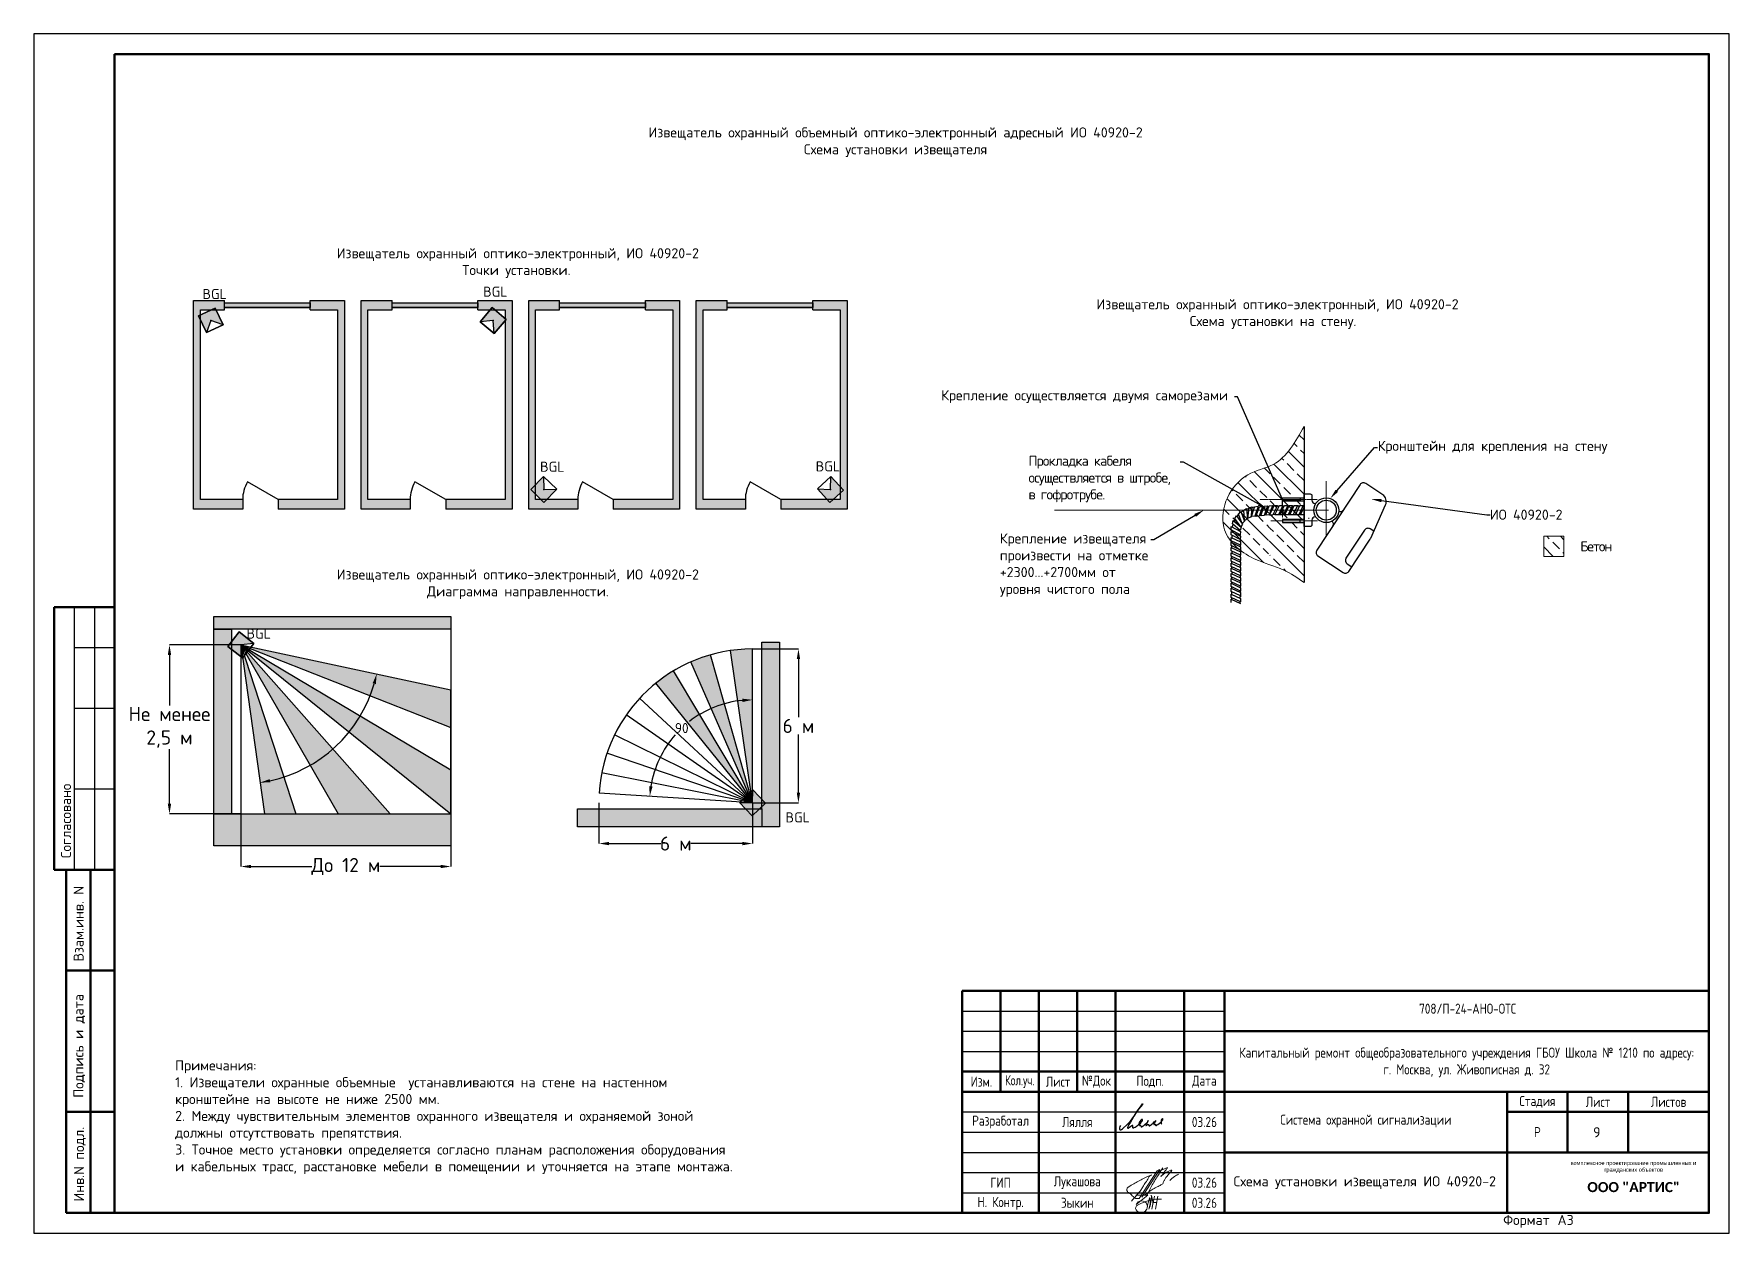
# Model space of a CAD drawing. Header units: millimetres. Extents: x -259793 to 1187961, y -549744 to 43070.
# Drawn here: x 777121 to 819121, y -32941 to -3241 of the extents above; entities that cross this region are included whole.
import ezdxf
from ezdxf import colors
from ezdxf.entities.mleader import LeaderData, LeaderLine
from ezdxf.enums import TextEntityAlignment as Align
from ezdxf.math import Vec2, Vec3

# ---------------------------------------------------------------- set-up
doc = ezdxf.new("R2010")
doc.units = ezdxf.units.MM
doc.linetypes.add('осевая', pattern=[2, 1.25, -0.25, 0.25, -0.25])
for name, color, linetype in [('--B3-G_SKUD-OS-Извещатели', 3, 'Continuous'), ('-АТ-Позиция', 7, 'Continuous'), ('-АТ-Примечания', 7, 'Continuous'), ('__НАДПИСИ', 7, 'Continuous'), ('OBJ', 4, 'Continuous'), ('TEXT1', 7, 'Continuous'), ('Wipeout', 7, 'Continuous'), ('Основная', 7, 'Continuous'), ('стена', 20, 'Continuous'), ('Штампы', 7, 'Continuous')]:
    doc.layers.add(name, color=color, linetype=linetype)
doc.layers.add('__ФОРМАТ', color=7, linetype='Continuous', lineweight=40)
doc.layers.add('Подписи', color=7, linetype='Continuous', lineweight=13)
doc.layers.add('ОФ_подписи', color=5, linetype='Continuous', lineweight=13, true_color=0x0000ff)
doc.styles.add('_ТЕКСТОВЫЙ АННОТАТИЫНЫЙ', font='arial.ttf', dxfattribs={"width": 0.8})
doc.styles.add('GOST 2.304 type A', font='', dxfattribs={"height": 250})
doc.styles.add('ICOCPEUR', font='isocpeur.ttf', dxfattribs={"height": 250})
doc.styles.add('ISOCPEUR', font='isocpeur.ttf', dxfattribs={"width": 0.9, "height": 350})
doc.styles.add('RubezhCAD', font='', dxfattribs={"oblique": 10})
doc.styles.add('SB', font='mipgost.shx')
doc.styles.get("Standard").update_dxf_attribs({"font": ''})
doc.styles.add('XREF1$0$Standard', font='isocpeur.ttf')
doc.styles.add('ГОСТ 2.304', font='')
doc.styles.get('GOST 2.304 type A').set_extended_font_data('GOST 2.304 type A')
doc.styles.get('RubezhCAD').set_extended_font_data('GOST type A')
doc.styles.get('Standard').set_extended_font_data('GOST type B')
doc.styles.get('ГОСТ 2.304').set_extended_font_data('GOST 2.304 type A')
doc.dimstyles.get("Standard").update_dxf_attribs({"dimtxt": 0.18, "dimasz": 0.18, "dimexe": 0.18, "dimexo": 0.0625, "dimgap": 0.09, "dimtad": 0, "dimtih": 1, "dimtoh": 1, "dimdec": 4, "dimzin": 0, "dimdsep": 46, "dimtxsty": 'Standard', "dimcen": 0.09, "dimadec": 0, "dimazin": 0, "dimtfac": 1, "dimtdec": 4, "dimtofl": 0, "dimtmove": 0, "dimatfit": 3, "dimfxl": 1, "dimtolj": 1, "dimtzin": 0, "dimarcsym": 0})

msp = doc.modelspace()

# ---------------------------------------------------------------- texts
at = {"transparency": 33554687, "char_height": 250, "attachment_point": 5, "style": 'ISOCPEUR'}
for s, width, gutter_width, insert in [('{\\W1;Извещатель охранный объемный оптико-электронный адресный ИО 40920-2\\PСхема установки извещателя}', 22020.2328869, 12.5, (798470.06743, -5923.10905)), ('{\\W1;\\T0.8;Бетон}', 60.4476206, 25, (815815.34444, -15931.35752))]:
    msp.add_mtext_dynamic_manual_height_columns(s, width=width, gutter_width=gutter_width, heights=[0], dxfattribs=dict(at, insert=insert))
at = {"transparency": 33554687, "char_height": 250, "width": 17260.3263148, "attachment_point": 1, "style": 'ISOCPEUR'}
for s, insert in [('\\pi4167.66316;{\\W1;Извещатель охранный оптико-электронный, ИО 40920-2\\P\\pi7280.16316;Точки установки.}', (780455.78801, -8547.87943)), ('\\pi4167.66316;{\\W1;Извещатель охранный оптико-электронный, ИО 40920-2\\P\\pi6480.16316;Схема установки на стену.}', (799277.65576, -9810.69063)), ('\\pi4167.66316;{\\W1;Извещатель охранный оптико-электронный, ИО 40920-2\\P\\pi6405.16316;Диаграмма направленности. }', (780455.78801, -16503.88329))]:
    msp.add_mtext(s, dxfattribs=dict(at, insert=insert))
at = {"ltscale": 100, "transparency": 33554687, "insert": (780620.38127, -28663.00047), "char_height": 250, "width": 13824.3027094, "attachment_point": 1, "style": 'ISOCPEUR'}
msp.add_mtext('{\\W1;\\C7;Примечания:\\P1. \\C256;Извещатели охранные объемные  устанавливаются на стене на настенном кронштейне на высоте не ниже 2500 мм. \\P2. Между чувствительным элементов охранного извещателя и охраняемой зоной должны отсутствовать препятствия.\\P3. Точное место установки определяется согласно планам расположения оборудования и кабельных трасс, расстановке мебели в помещении и уточняется на этапе монтажа.}', dxfattribs=at)
at = {"linetype": 'Continuous', "transparency": 33554687, "insert": (815845.10724, -30443.506), "char_height": 250, "width": 1500, "attachment_point": 5, "style": 'ISOCPEUR'}
msp.add_mtext('{\\W1;9}', dxfattribs=at)
at = {"layer": 'TEXT1', "transparency": 33554687, "insert": (810095.10724, -31691.79765), "char_height": 250, "width": 7000, "attachment_point": 5, "style": 'ICOCPEUR'}
msp.add_mtext('Схема установки извещателя ИО 40920-2', dxfattribs=at)

# ---------------------------------------------------------------- blocks, each defined once
blk = doc.blocks.new('*U1090')
at = {"color": 0, "linetype": 'ByBlock', "lineweight": -2}
blk.add_lwpolyline([(0, 0), (-762, 440)], dxfattribs=at)
at = {"layer": 'Defpoints', "color": 252, "ltscale": 0.1}
blk.add_arc((0, 0), 880, 150, 180, dxfattribs=at)
at = {"style": '_ТЕКСТОВЫЙ АННОТАТИЫНЫЙ', "width": 0.8, "flags": 1}
blk.add_attdef('ЭТАЖ', text='', height=300, dxfattribs=at).set_placement((-375, -604), align=Align.MIDDLE_CENTER)
blk = doc.blocks.new('A$C3BA31BCF')
h = blk.add_hatch(color=150)
h.dxf.hatch_style = 1
h.paths.add_polyline_path([(767, -59), (2891, -59), (2891, -176), (767, -176)])
for points in [[(1217, -5170), (0, -5170), (0, 0), (767, 0)], [(767, -235), (767, 0)], [(2891, 0), (3739, 0), (3739, -5170), (2097, -5170)], [(2891, -235), (2891, 0)], [(1217, -4935), (170, -4935), (170, -235), (767, -235)], [(767, -176), (2891, -176)], [(2891, -235), (3569, -235), (3569, -4935), (2097, -4935)], [(1217, -4935), (1217, -5170)], [(2097, -4935), (2097, -5170)]]:
    blk.add_lwpolyline(points)
at = {"color": 7}
blk.add_lwpolyline([(767, -59), (2891, -59), (2891, -176), (767, -176)], close=True, dxfattribs=at)
blk.add_blockref('*U1090', (2097, -4935))
blk = doc.blocks.new('*D1146')
at = {"color": 0, "lineweight": -2, "transparency": 16777216}
for p, q in [((782248, -18373), (780480, -18373)), ((780480, -18623), (780480, -19873)), ((780480, -22308), (780480, -20957)), ((782248, -22558), (780480, -22558))]:
    blk.add_line(p, q, dxfattribs=at)
at = {"color": 0, "transparency": 16777216}
for points in [[(780439, -18623), (780522, -18623), (780480, -18373)], [(780439, -22308), (780522, -22308), (780480, -22558)]]:
    blk.add_solid(points, dxfattribs=at)
at = {"layer": 'Defpoints', "color": 0, "transparency": 16777216}
for p in [(782248, -18373), (780480, -22558), (782248, -22558)]:
    blk.add_point(p, dxfattribs=at)
at = {"color": 0, "transparency": 16777216, "insert": (780480, -20415), "char_height": 350, "attachment_point": 5, "style": 'ISOCPEUR'}
blk.add_mtext('\\A1;{\\W1;Не менее \\P2,5 м}', dxfattribs=at)
blk = doc.blocks.new('*D1132')
at = {"color": 0, "lineweight": -2, "transparency": 16777216}
for p, q in [((782248, -18373), (782248, -23862)), ((787451, -18373), (787451, -23862)), ((782498, -23862), (784005, -23862)), ((787201, -23862), (785695, -23862))]:
    blk.add_line(p, q, dxfattribs=at)
at = {"color": 0, "transparency": 16777216}
for points in [[(782498, -23820), (782498, -23903), (782248, -23862)], [(787201, -23820), (787201, -23903), (787451, -23862)]]:
    blk.add_solid(points, dxfattribs=at)
at = {"layer": 'Defpoints', "color": 0, "transparency": 16777216}
for p in [(782248, -18373), (787451, -18373), (787451, -23862)]:
    blk.add_point(p, dxfattribs=at)
at = {"color": 0, "transparency": 16777216, "insert": (784850, -23862), "char_height": 350, "attachment_point": 5, "style": 'ISOCPEUR'}
blk.add_mtext('\\A1;{\\W1;До 12 м}', dxfattribs=at)
blk = doc.blocks.new('*D1150')
at = {"color": 0, "lineweight": -2, "transparency": 16777216}
for start, end in [(95.6173, 127.8484), (138.5845, 170.7753)]:
    blk.add_arc((794926, -22285), 2551, start, end, dxfattribs=at)
at = {"color": 0, "transparency": 16777216}
for points in [[(794674, -19705), (794678, -19788), (794926, -19734)], [(792449, -21881), (792366, -21871), (792380, -22125)]]:
    blk.add_solid(points, dxfattribs=at)
at = {"layer": 'Defpoints', "color": 0, "transparency": 16777216}
for p in [(794926, -18474), (793697, -20050), (791122, -22045), (794926, -22285), (794926, -22285)]:
    blk.add_point(p, dxfattribs=at)
at = {"color": 0, "transparency": 16777216, "insert": (793172, -20433), "char_height": 250, "attachment_point": 5}
blk.add_mtext('\\A1;90', dxfattribs=at)
blk = doc.blocks.new('*D1133')
at = {"color": 0, "lineweight": -2, "transparency": 16777216}
for p, q in [((791647, -20342), (791647, -20342)), ((791647, -20342), (791647, -20343)), ((794926, -22285), (794926, -22285)), ((794926, -22285), (794926, -22285))]:
    blk.add_line(p, q, dxfattribs=at)
at = {"color": 0, "transparency": 16777216}
blk.add_solid([(791647, -20343), (791647, -20343), (791647, -20343)], dxfattribs=at)
at = {"layer": 'Defpoints', "color": 0, "transparency": 16777216}
for p in [(791647, -20343), (794926, -22285)]:
    blk.add_point(p, dxfattribs=at)
at = {"color": 0, "transparency": 16777216, "insert": (791646, -20342), "char_height": 0.18, "attachment_point": 5}
blk.add_mtext('\\A1;R=12 м', dxfattribs=at)
blk = doc.blocks.new('*D1134')
at = {"color": 0, "lineweight": -2, "transparency": 16777216}
for p, q in [((791122, -22285), (791122, -23293)), ((794926, -22285), (794926, -23293)), ((791372, -23293), (792652, -23293)), ((794676, -23293), (793397, -23293))]:
    blk.add_line(p, q, dxfattribs=at)
at = {"color": 0, "transparency": 16777216}
for points in [[(791372, -23252), (791372, -23335), (791122, -23293)], [(794676, -23252), (794676, -23335), (794926, -23293)]]:
    blk.add_solid(points, dxfattribs=at)
at = {"layer": 'Defpoints', "color": 0, "transparency": 16777216}
for p in [(791122, -22285), (794926, -22285), (791122, -23293)]:
    blk.add_point(p, dxfattribs=at)
at = {"color": 0, "transparency": 16777216, "insert": (793024, -23293), "char_height": 350, "attachment_point": 5, "style": 'ISOCPEUR'}
blk.add_mtext('\\A1;{\\W1;6 м}', dxfattribs=at)
blk = doc.blocks.new('*D1135')
at = {"color": 0, "lineweight": -2, "transparency": 16777216}
for p, q in [((794926, -18474), (796064, -18474)), ((796064, -18724), (796063, -20165)), ((796063, -22035), (796063, -20595)), ((794926, -22285), (796064, -22285))]:
    blk.add_line(p, q, dxfattribs=at)
at = {"color": 0, "transparency": 16777216}
for points in [[(796022, -18724), (796105, -18724), (796064, -18474)], [(796022, -22035), (796105, -22035), (796063, -22285)]]:
    blk.add_solid(points, dxfattribs=at)
at = {"layer": 'Defpoints', "color": 0, "transparency": 16777216}
for p in [(794926, -18474), (794926, -22285), (796063, -22285)]:
    blk.add_point(p, dxfattribs=at)
at = {"color": 0, "transparency": 16777216, "insert": (796063, -20380), "char_height": 350, "attachment_point": 5, "style": 'ISOCPEUR'}
blk.add_mtext('\\A1;{\\W1;6 м}', dxfattribs=at)
blk = doc.blocks.new('OS-11')
at = {"linetype": 'ByBlock', "lineweight": -2, "ltscale": 100}
blk.add_hatch(color=0, dxfattribs=at).paths.add_polyline_path([(-2, -2), (2, -2), (0, 0), (2, 2), (-2, 2)])
at = {"color": 0, "linetype": 'ByBlock', "lineweight": -2}
for p, q in [((2, 2), (-2, 2)), ((-2, 2), (-2, -2)), ((2, -2), (2, 2)), ((-2, -2), (2, -2))]:
    blk.add_line(p, q, dxfattribs=at)
at = {"color": 0, "linetype": 'ByBlock', "lineweight": -2, "ltscale": 100}
for p, q in [((2, 2), (0, 0)), ((0, 0), (2, -2))]:
    blk.add_line(p, q, dxfattribs=at)
blk.add_point((0, 0), dxfattribs=at)
blk.add_solid([(-2, 2), (-2, -2), (-2, 2), (-2, -2)], dxfattribs=at)
at = {"layer": 'Wipeout', "color": 0}
for points in [[(-2, 2), (2, 2), (2, -2), (-2, -2), (-2, 2)], [(-2, -2), (-2, 2), (2, 2), (2, -2), (-2, -2)]]:
    blk.add_lwpolyline(points, dxfattribs=at)
at = {"layer": '-АТ-Позиция', "ltscale": 100, "style": 'SB'}
blk.add_attdef('ШЛЕЙФ', text='', height=2.2, dxfattribs=at).set_placement((2.5, 2), align=Align.BOTTOM_LEFT)
at = {"layer": '-АТ-Примечания', "ltscale": 100, "style": 'SB'}
for tag, p in [('НАИМЕНОВАНИЕ', (-2, 1.5)), ('МАРКА', (-2, 1))]:
    blk.add_attdef(tag, p, '', height=0.25, dxfattribs=at)
at = {"layer": '-АТ-Примечания', "ltscale": 100, "style": 'SB', "flags": 1}
for tag, p in [('ПРИМ-1', (-2, 0.5)), ('ПРИМ-2', (-2, 0)), ('ПРИМ-3', (-2, -0.5)), ('ПРИМ-4', (-2, -1)), ('ПРИМ-5', (-2, -1.5))]:
    blk.add_attdef(tag, p, '', height=0.25, dxfattribs=at)
blk = doc.blocks.new('П_Зыкин')
at = {"layer": 'ОФ_подписи', "color": 5, "ltscale": 100, "transparency": 33554687}
for p, q in [((142, 249), (62, -174)), ((102, 37), (218, 37)), ((258, 249), (178, -174))]:
    blk.add_line(p, q, dxfattribs=at)
blk.add_lwpolyline([(-462, 273), (-74, 273), (-446, -30)], dxfattribs=at)
for centre, radius, start, end in [((-271, -94), 186, 314.2393, 159.9348), ((345, -1372), 1523, 88.8758, 117.8788), ((1109, -252), 1204, 158.7593, 174.231), ((-1024, 224), 1068, 337.8144, 2.8859), ((-849, 72), 852, 342.8308, 7.4815), ((-9, 182), 4.48, 8.9691, 155.6551), ((-643, 22), 732, 344.4555, 20.462), ((-318, -169), 151, 108.7568, 173.4251), ((-287, -115), 185, 191.5358, 322.3512)]:
    blk.add_arc(centre, radius, start, end, dxfattribs=at)
blk = doc.blocks.new('П_Лукашова')
at = {"layer": 'ОФ_подписи', "color": 5}
for p, q in [((221, 339), (-221, -339)), ((286, 371), (-156, -307)), ((283, 370), (218, 338))]:
    blk.add_line(p, q, dxfattribs=at)
for points in [[(221, 301), (344, 360), (434, 401), (475, 416), (464, 395), (420, 336), (342, 232), (310, 203), (337, 221), (420, 283), (490, 322), (558, 352), (576, 358), (491, 240), (403, 113), (374, 49), (360, 20)], [(-221, -339), (-276, -344), (-368, -289), (-446, -221), (-505, -166), (-522, -116), (-412, -16), (-295, 56), (-173, 120), (-49, 179), (33, 216), (87, 237), (52, 221), (11, 167), (-59, 51), (-126, -52), (-177, -132), (-256, -231), (-409, -409)], [(360, 20), (294, -18), (203, -65), (91, -124), (-73, -248)], [(366, 415), (236, 213), (85, -37), (-50, -300)], [(530, 102), (646, 199), (748, 254)]]:
    blk.add_spline(points, degree=3, dxfattribs=at)
blk = doc.blocks.new('штамп')
at = {"layer": '__ФОРМАТ', "linetype": 'Continuous', "lineweight": 50}
for p, q in [((531929, 45357), (531929, 50857)), ((531929, 50857), (550429, 50857)), ((532879, 48357), (532879, 50857)), ((533829, 45357), (533829, 50857)), ((534779, 48357), (534779, 50857)), ((535729, 45357), (535729, 50857)), ((537429, 45357), (537429, 50857)), ((538429, 45357), (538429, 50857)), ((550429, 45357), (550429, 50857)), ((538429, 49857), (550429, 49857)), ((531929, 48857), (538429, 48857)), ((531929, 48357), (550429, 48357)), ((545429, 45357), (545429, 48357)), ((546929, 46857), (546929, 48357)), ((548429, 46857), (548429, 48357)), ((545429, 47857), (550429, 47857)), ((538429, 46857), (550429, 46857)), ((531929, 45357), (550429, 45357))]:
    blk.add_line(p, q, dxfattribs=at)
at = {"layer": '__ФОРМАТ', "linetype": 'Continuous', "lineweight": -2}
for p, q in [((531929, 50357), (538429, 50357)), ((531929, 49857), (538429, 49857)), ((531929, 49357), (538429, 49357)), ((531929, 48857), (538429, 48857)), ((531929, 47857), (538429, 47857)), ((531929, 47357), (538429, 47357)), ((531929, 46857), (538429, 46857)), ((538429, 46857), (550429, 46857)), ((531929, 46357), (538429, 46357)), ((531929, 45857), (538429, 45857))]:
    blk.add_line(p, q, dxfattribs=at)
at = {"layer": 'Подписи', "color": 5, "lineweight": 25}
blk.add_lwpolyline([(535847, 47525), (535833, 47500), (535823, 47461), (535824, 47440), (535829, 47423), (535840, 47414), (535857, 47413), (535876, 47421), (535897, 47435), (535917, 47454), (536005, 47539), (536088, 47624), (536142, 47690), (536203, 47776), (536266, 47874), (536323, 47953), (536362, 48009), (536395, 48059), (536405, 48060), (536397, 48045), (536295, 47925), (536205, 47790), (536095, 47603), (536059, 47544), (536038, 47506), (536029, 47485), (536027, 47473), (536027, 47462), (536031, 47457), (536037, 47454), (536045, 47456), (536057, 47466), (536072, 47479), (536107, 47506), (536133, 47525), (536147, 47532), (536152, 47532), (536153, 47529), (536150, 47520), (536147, 47504), (536146, 47491), (536148, 47479), (536150, 47471), (536157, 47465), (536166, 47462), (536178, 47464), (536189, 47469), (536215, 47480), (536240, 47498), (536281, 47529), (536306, 47550), (536324, 47567), (536342, 47582), (536372, 47609), (536388, 47629), (536397, 47646), (536399, 47657), (536398, 47666), (536393, 47671), (536383, 47671), (536372, 47667), (536356, 47653), (536336, 47632), (536323, 47612), (536313, 47599), (536309, 47587), (536310, 47579), (536315, 47575), (536326, 47579), (536335, 47585), (536344, 47592), (536348, 47595), (536352, 47596), (536354, 47595), (536355, 47592), (536349, 47583), (536342, 47575), (536334, 47561), (536326, 47547), (536322, 47538), (536320, 47531), (536321, 47523), (536325, 47519), (536328, 47519), (536333, 47524), (536338, 47527), (536344, 47526), (536346, 47520), (536351, 47508), (536355, 47498), (536359, 47493), (536366, 47491), (536375, 47491), (536385, 47497), (536412, 47513), (536436, 47532), (536466, 47559), (536491, 47583), (536517, 47607), (536529, 47621), (536545, 47642), (536547, 47643), (536546, 47644), (536543, 47644), (536541, 47642), (536538, 47637), (536499, 47577), (536491, 47558), (536482, 47544), (536480, 47535), (536479, 47529), (536481, 47524), (536483, 47522), (536489, 47523), (536494, 47526), (536502, 47532), (536512, 47539), (536522, 47544), (536530, 47548), (536541, 47549), (536547, 47546), (536550, 47541), (536551, 47531), (536552, 47525), (536553, 47521), (536558, 47517), (536562, 47515), (536568, 47515), (536575, 47517), (536583, 47523), (536596, 47533), (536617, 47547), (536636, 47561), (536659, 47583), (536688, 47609), (536702, 47620), (536713, 47630), (536721, 47636), (536727, 47641), (536727, 47643), (536726, 47644), (536723, 47643), (536720, 47638), (536715, 47629), (536693, 47594), (536681, 47575), (536676, 47566), (536674, 47557), (536677, 47551), (536679, 47547), (536684, 47546), (536689, 47549), (536695, 47552), (536700, 47554), (536709, 47554), (536716, 47551), (536717, 47545), (536719, 47535), (536721, 47527), (536725, 47524), (536731, 47520), (536741, 47523), (536747, 47528), (536757, 47534), (536779, 47550), (536809, 47572), (536842, 47600), (536865, 47623), (536880, 47642), (536895, 47664), (536899, 47675), (536901, 47684), (536898, 47689), (536891, 47693), (536881, 47689), (536873, 47682), (536862, 47668), (536856, 47654), (536855, 47638), (536856, 47622), (536856, 47598), (536858, 47583), (536860, 47572), (536864, 47560), (536871, 47551)], dxfattribs=at)
at = {"layer": 'ОФ_подписи'}
for name, p, xscale, yscale, zscale in [('П_Лукашова', (536533, 46057), 1.010226427429054, 1.010226427429054, 1.010226427429054), ('П_Зыкин', (536581, 45585), 0.7621923841183493, 0.7621923841183493, 0.7621923841183493)]:
    blk.add_blockref(name, p, dxfattribs=dict(at, xscale=xscale, yscale=yscale, zscale=zscale))
at = {"transparency": 33554687, "attachment_point": 5, "style": 'ГОСТ 2.304'}
for s, insert, char_height, width in [('{\\fArial|b0|i0|c204|p34;комплексное проектирование промышленных и гражданских объектов}', (548563, 46495), 100, 3372.21), ('{\\fCorbel Light|b1|i0|c204|p34;ООО "АРТИС"}', (548563, 45995), 250, 4171.2)]:
    blk.add_mtext(s, dxfattribs=dict(at, insert=insert, char_height=char_height, width=width))
at = {"layer": '__НАДПИСИ', "lineweight": 9, "ltscale": 2, "style": 'ISOCPEUR', "flags": 1}
blk.add_attdef('NOTATION', (548864, 51134), '', height=250, dxfattribs=at)
at = {"layer": '__НАДПИСИ', "lineweight": 9, "ltscale": 2, "style": 'RubezhCAD', "oblique": 10}
blk.add_attdef('SHEET', text='', height=250, dxfattribs=at).set_placement((547679, 47357), align=Align.MIDDLE_CENTER)
at = {"layer": '__ФОРМАТ', "color": 7, "linetype": 'Continuous', "lineweight": 20, "char_height": 250, "attachment_point": 5, "style": 'GOST 2.304 type A'}
for s, insert, width in [('Капитальный ремонт общеобразовательного учреждения ГБОУ Школа № 1210 по адресу:      \\Pг. Москва, ул. Живописная д. 32', (544429, 49085), 12000), ('\\pi-7.5,l7.5,t7.5;{\\W0.9;\\C256;Кол.уч.}', (533354, 48607), 950)]:
    blk.add_mtext(s, dxfattribs=dict(at, insert=insert, width=width))
for s, insert, width, line_spacing_factor in [('\\pi-7.5,l7.5,t7.5;{\\C256;Изм.}', (532404, 48607), 950, 1.2), ('\\pi-7.5,l7.5,t7.5;{\\C256;Лист}', (534304, 48607), 950, 1.2), ('\\pi-7.5,l7.5,t7.5;{\\C256;№Док}', (535254, 48607), 950, 1.2), ('\\pi-7.5,l7.5,t7.5;{\\C256;Подп.}', (536584, 48607), 1710.72, 1.2), ('\\pi-7.5,l7.5,t7.5;{\\C256;Дата}', (537929, 48607), 1000, 1.2), ('\\pi-7.5,l7.5,t7.5;{\\C256;Стадия}', (546179, 48107), 1500, 1.2), ('\\pi-7.5,l7.5,t7.5;{\\C256;Лист}', (547679, 48107), 1500, 1.2), ('\\pi-7.5,l7.5,t7.5;{\\C256;Листов}', (549429, 48107), 2000, 1.2), ('\\pi-7.5,l7.5,t7.5;{\\C256;Разработал}', (532879, 47607), 1900, 1.2), ('{\\C256;Лялля}', (534779, 47607), 1900, 1.2), ('{\\C256;03.26}', (537929, 47607), 1000, 1.2), ('Система охранной сигнализации ', (541929, 47632), 6828.82, 0.85), ('\\pi-750,l750,t750;{\\C256;Р}', (546179, 47357), 1500, 1.2), ('\\pi-7.5,l7.5,t7.5;{\\C256;ГИП}', (532879, 46107), 1900, 1.2), ('{\\C256;Лукашова}', (534779, 46107), 1900, 1.2), ('{\\C256;03.26}', (537929, 46107), 1000, 1.2), ('{\\C256;Н. Контр. }', (532879, 45592), 1900, 1.2), ('\\pi-750,l750,t750;{\\C256;Зыкин}', (534779, 45607), 1900, 1.2), ('{\\C256;03.26}', (537929, 45607), 1000, 1.2)]:
    blk.add_mtext(s, dxfattribs=dict(at, insert=insert, width=width, line_spacing_factor=line_spacing_factor))
at = {"layer": 'стена', "color": 18, "true_color": 0x000000, "insert": (543249, 50539), "char_height": 250, "width": 3851.47, "attachment_point": 1, "style": 'GOST 2.304 type A'}
blk.add_mtext('708/П-24-АНО-ОТС', dxfattribs=at)
blk = doc.blocks.new('*U1123')
at = {"lineweight": 50}
for p, q in [((5, 155), (20, 155)), ((5, 155), (5, 90)), ((5, 90), (20, 90)), ((8, 5), (8, 90)), ((14, 5), (14, 90)), ((8, 65), (20, 65)), ((8, 30), (20, 30)), ((8, 5), (20, 5))]:
    blk.add_line(p, q, dxfattribs=at)
for p, q in [((10, 155), (10, 90)), ((15, 155), (15, 90)), ((10, 145), (20, 145)), ((10, 130), (20, 130)), ((10, 110), (20, 110))]:
    blk.add_line(p, q)
blk.add_lwpolyline([(0, 0), (420, 0), (420, 297), (0, 297)], close=True)
blk.add_lwpolyline([(20, 292), (415, 292), (415, 5), (20, 5)], close=True, dxfattribs=at)
at = {"style": 'XREF1$0$Standard'}
for s, p in [('Согласовано', (7.95, 102.07)), ('Взам.инв. N', (11.07, 76.61)), ('Подпись и дата', (11.04, 46.36)), ('Инв.N подл.', (11.17, 17.07))]:
    blk.add_text(s, height=2.5, rotation=90, dxfattribs=at).set_placement(p, align=Align.MIDDLE_CENTER)
blk.add_text('Формат', height=2.5, dxfattribs=at).set_placement((364.02, 2))
blk.add_text('А3', height=2.5, dxfattribs=at).set_placement((381.51, 2), align=Align.RIGHT)
for tag, p in [('СОГЛАСОВАНО_ДАТА2', (14.37, 145.56)), ('СОГЛАСОВАНО_ДАТА3', (19.37, 145.56)), ('СОГЛАСОВАНО_ФАМИЛИЯ2', (14.37, 110.56)), ('СОГЛАСОВАНО_ФАМИЛИЯ3', (19.37, 110.56)), ('СОГЛАСОВАНО_ДОЛЖНОСТЬ2', (14.37, 90.56)), ('СОГЛАСОВАНО_ДОЛЖНОСТЬ3', (19.37, 90.56))]:
    blk.add_attdef(tag, p, '', height=2.5, rotation=90, dxfattribs=at)
for tag, p in [('ВЗАМ_ИНВ_НОМЕР', (19.37, 77.5)), ('ИНВ_N_ПОДЛ', (19.37, 17.5))]:
    blk.add_attdef(tag, text='', height=2.5, rotation=90, dxfattribs=at).set_placement(p, align=Align.CENTER)
blk.add_attdef('ИНВ_ДАТА', text='', height=2.5, rotation=90, dxfattribs=at).set_placement((19.37, 63.83), align=Align.RIGHT)
blk = doc.blocks.new('*D1149')
at = {"color": 0, "lineweight": -2, "transparency": 16777216}
blk.add_arc((782248, -18373), 3442, 282.12, 343.7661, dxfattribs=at)
at = {"color": 0, "transparency": 16777216}
for points in [[(785513, -19325), (785593, -19346), (785614, -19093)], [(782978, -21780), (782964, -21698), (782725, -21782)]]:
    blk.add_solid(points, dxfattribs=at)
at = {"layer": 'Defpoints', "color": 0, "transparency": 16777216}
for p in [(782248, -18373), (782248, -18373), (787451, -19486), (785054, -20367), (782833, -22558)]:
    blk.add_point(p, dxfattribs=at)

# ---------------------------------------------------------------- dimensions: what is measured, and where the dimension line sits
at = {"transparency": 33554687}
dim = msp.add_angular_dim_2l(base=(785054.12895, -20366.9641), line1=((782248.31348, -18373.33449), (782833.32477, -22558.41931)), line2=((782248.31348, -18373.33449), (787450.97243, -19485.97555)), text=' ', dimstyle='Standard', override={"dimtxt": 250, "dimasz": 250, "dimgap": 40}, dxfattribs=at)
dim.commit()
dim.dimension.update_dxf_attribs({"geometry": '*D1149', "text_midpoint": (560808.81109, -549743.82762)})
dim = msp.add_linear_dim(base=(780480.3358, -22558.41931), p1=(782248.31348, -18373.33449), p2=(782248.31348, -22558.41931), angle=270, text='{\\W1;Не менее \\P2,5 м}', dimstyle='Standard', override={"dimtxt": 250, "dimasz": 250, "dimgap": 40, "dimtxsty": 'ISOCPEUR'}, dxfattribs=at)
dim.commit()
dim.dimension.update_dxf_attribs({"geometry": '*D1146', "text_midpoint": (780480.3358, -20415.13878), "dimtype": 161})
for p1, p2, distance, text, picture, middle in [((782248.31348, -18373.33449), (787450.97243, -18373.33449), -5488.2813, '{\\W1;До 12 м}', '*D1132', (784849.64295, -23861.61578)), ((794925.75354, -18474.13948), (794925.66354, -22285.12284), 1137.76203, '{\\W1;6 м}', '*D1135', (796063.47057, -20379.65803)), ((794925.66354, -22285.06034), (791122.3835, -22285.06034), 1008.12488, '{\\W1;6 м}', '*D1134', (793024.02352, -23293.18523))]:
    dim = msp.add_aligned_dim(p1=p1, p2=p2, distance=distance, text=text, dimstyle='Standard', override={"dimtxt": 250, "dimasz": 250, "dimgap": 40, "dimtxsty": 'ISOCPEUR'}, dxfattribs=at)
    dim.commit()
    dim.dimension.update_dxf_attribs({"geometry": picture, "text_midpoint": middle})
dim = msp.add_angular_dim_2l(base=(793696.90805, -20049.57137), line1=((794925.75354, -22285.06034), (791122.3835, -22045.28078)), line2=((794925.75354, -22285.06034), (794925.75354, -18474.13948)), text='90', dimstyle='Standard', override={"dimtxt": 250, "dimasz": 250, "dimgap": 40}, dxfattribs=at)
dim.commit()
dim.dimension.update_dxf_attribs({"geometry": '*D1150', "text_midpoint": (793171.99113, -20432.55134), "dimtype": 162})
dim = msp.add_radius_dim(center=(794925.75354, -22285.06034), mpoint=(791647.01258, -20342.64545), text='R=12 м', dimstyle='Standard', dxfattribs=at)
dim.commit()
dim.dimension.update_dxf_attribs({"geometry": '*D1133', "text_midpoint": (791646.08525, -20342.46196)})

# ---------------------------------------------------------------- hatches: boundary and pattern name
at = {"transparency": 33554687}
h = msp.add_hatch(dxfattribs=at)
h.set_pattern_fill('ANGLE', color=252)
h.set_pattern_definition([(0, (797716.114, -7167.48), (0, 6.985), [5.08, -1.905]), (90, (797716.114, -7167.48), (-6.985, 4e-16), [5.08, -1.905])])
h.paths.add_polyline_path([(784816.13728, -9840.5132), (783967.60023, -9840.5132), (783967.60023, -10075.49277), (784646.17297, -10075.49277), (784646.17297, -14775.08425), (783173.6506, -14775.08425), (783173.6506, -15010.06382), (784816.13728, -15010.06382)])
h.paths.add_polyline_path([(781246.8866, -10319.81461), (781202.87906, -10227.0672), (781246.8866, -10206.18614), (781246.8866, -10075.49277), (781522.32735, -10075.49277), (781614.85529, -10031.58936), (781635.68694, -10075.49277), (781844.39278, -10075.49277), (781844.39278, -9840.5132), (781076.92229, -9840.5132), (781076.92229, -15010.06382), (782293.78205, -15010.06382), (782293.78205, -14775.08425), (781246.8866, -14775.08425)])
h = msp.add_hatch(dxfattribs=at)
h.set_pattern_fill('ANGLE', color=252)
h.set_pattern_definition([(0, (801867.485, -7167.48), (0, 6.985), [5.08, -1.905]), (90, (801867.485, -7167.48), (-6.985, 4e-16), [5.08, -1.905])])
h.paths.add_polyline_path([(788967.50766, -9840.5132), (788118.9706, -9840.5132), (788118.9706, -10075.49277), (788797.54334, -10075.49277), (788797.54334, -14775.08425), (787325.02097, -14775.08425), (787325.02097, -15010.06382), (788967.50766, -15010.06382)])
h.paths.add_polyline_path([(785398.25698, -10319.81461), (785398.25698, -10227.0672), (785398.25698, -10206.18614), (785398.25698, -10075.49277), (785673.69773, -10075.49277), (785766.22566, -10075.49277), (785787.05731, -10075.49277), (785995.76315, -10075.49277), (785995.76315, -9840.5132), (785228.29266, -9840.5132), (785228.29266, -15010.06382), (786445.15242, -15010.06382), (786445.15242, -14775.08425), (785398.25698, -14775.08425)])
h = msp.add_hatch(dxfattribs=at)
h.set_pattern_fill('ANGLE', color=252)
h.set_pattern_definition([(0, (806018.855, -7167.48), (0, 6.985), [5.08, -1.905]), (90, (806018.855, -7167.48), (-6.985, 4e-16), [5.08, -1.905])])
h.paths.add_polyline_path([(793118.87803, -9840.5132), (792270.34098, -9840.5132), (792270.34098, -10075.49277), (792948.91371, -10075.49277), (792948.91371, -14775.08425), (791476.39135, -14775.08425), (791476.39135, -15010.06382), (793118.87803, -15010.06382)])
h.paths.add_polyline_path([(789549.62735, -10319.81461), (789549.62735, -10227.0672), (789549.62735, -10206.18614), (789549.62735, -10075.49277), (789825.0681, -10075.49277), (789917.59604, -10075.49277), (789938.42768, -10075.49277), (790147.13352, -10075.49277), (790147.13352, -9840.5132), (789379.66303, -9840.5132), (789379.66303, -15010.06382), (790596.52279, -15010.06382), (790596.52279, -14775.08425), (789549.62735, -14775.08425)])
h = msp.add_hatch(dxfattribs=at)
h.set_pattern_fill('ANGLE', color=252)
h.set_pattern_definition([(0, (810170.2254, -7167.48), (0, 6.985), [5.08, -1.905]), (90, (810170.2254, -7167.48), (-6.985, 4e-16), [5.08, -1.905])])
h.paths.add_polyline_path([(797270.24841, -9840.5132), (796421.71135, -9840.5132), (796421.71135, -10075.49277), (797100.28409, -10075.49277), (797100.28409, -14775.08425), (795627.76172, -14775.08425), (795627.76172, -15010.06382), (797270.24841, -15010.06382)])
h.paths.add_polyline_path([(793700.99773, -10319.81461), (793700.99773, -10227.0672), (793700.99773, -10206.18614), (793700.99773, -10075.49277), (793976.43848, -10075.49277), (794068.96641, -10075.49277), (794089.79806, -10075.49277), (794298.5039, -10075.49277), (794298.5039, -9840.5132), (793531.03341, -9840.5132), (793531.03341, -15010.06382), (794747.89317, -15010.06382), (794747.89317, -14775.08425), (793700.99773, -14775.08425)])
at = {"lineweight": 20, "transparency": 33554687}
h = msp.add_hatch(dxfattribs=at)
h.set_pattern_fill('ANSI33', color=256, scale=75, angle=90)
h.set_pattern_definition([(135, (689040.63, 23412.9), (-336.7596, -336.7596), []), (135, (689040.63, 23749.67), (-336.7596, -336.7596), [238.125, -119.0625])])
edge = h.paths.add_edge_path()
edge.add_spline(control_points=[(808592.30763, -12960.87053), (808380.78396, -13343.16568), (808051.2379, -13938.76741), (806904.7082, -14121.75473), (806267.01126, -15441.17503), (807122.36346, -16170.12202), (807587.49754, -16333.47301), (807711.56439, -16376.25759)], knot_values=[0, 0, 0, 0, 48.7082362116, 75.8856315489, 132.8965232808, 175.7341678816, 191.5331208452, 191.5331208452, 191.5331208452, 191.5331208452], degree=3, periodic=0)
edge.add_line((807711.56439, -16376.25759), (807711.56439, -16364.56412))
edge.add_line((807711.56439, -16364.56412), (807712.90304, -16359.06568))
edge.add_line((807712.90304, -16359.06568), (807744.49682, -16374.2504))
edge.add_line((807744.49682, -16374.2504), (807744.49682, -16380.20761))
edge.add_line((807744.49682, -16380.20761), (807744.52233, -16380.40449))
edge.add_line((807744.52233, -16380.40449), (807746.24994, -16381.23481))
edge.add_line((807746.24994, -16381.23481), (807746.24994, -16388.21034))
edge.add_spline(control_points=[(807746.24994, -16388.21034), (807863.36872, -16428.58183), (808160.57248, -16532.4119), (808428.61203, -16713.34713), (808592.30763, -16823.84687)], knot_values=[193.0069491023, 193.0069491023, 193.0069491023, 193.0069491023, 207.9531104953, 231.4007645903, 231.4007645903, 231.4007645903, 231.4007645903], degree=3, periodic=0)
edge.add_line((808592.30763, -16823.84687), (808592.30763, -15345.27355))
edge.add_line((808592.30763, -15345.27355), (808056.931, -15345.27355))
edge.add_line((808056.931, -15345.27355), (808056.931, -15263.27742))
edge.add_line((808056.931, -15263.27742), (808592.30763, -15263.27742))
edge.add_line((808592.30763, -15263.27742), (808592.30763, -15051.69708))
edge.add_line((808592.30763, -15051.69708), (808581.58285, -15051.69708))
edge.add_line((808581.58285, -15051.69708), (808592.30763, -15029.38277))
edge.add_line((808592.30763, -15029.38277), (808592.30763, -14810.15967))
edge.add_line((808592.30763, -14810.15967), (808056.931, -14810.15967))
edge.add_line((808056.931, -14810.15967), (808056.931, -14728.16354))
edge.add_line((808056.931, -14728.16354), (808592.30763, -14728.16354))
edge.add_line((808592.30763, -14728.16354), (808592.30763, -14633.37286))
edge.add_line((808592.30763, -14633.37286), (808592.30763, -12960.87053))
h.paths.add_polyline_path([(808008.65907, -15019.31273), (808001.9586, -15019.31273), (807986.64132, -15051.18234), (807993.34178, -15051.18234)], flags=16)
h.paths.add_polyline_path([(807891.32184, -15051.18234), (807897.03636, -15051.18234), (807912.35365, -15019.31273), (807906.40807, -15019.31273)], flags=16)
h.paths.add_polyline_path([(807819.54416, -15055.27519), (807825.64569, -15054.57278), (807837.08546, -15021.54232), (807830.95518, -15022.32772)], flags=16)
h.paths.add_polyline_path([(807728.02861, -15068.14064), (807723.83949, -15076.16627), (807749.10333, -15098.2513), (807749.3074, -15097.87926)], flags=16)
h.paths.add_polyline_path([(807753.87059, -15083.05912), (807753.28453, -15084.0719), (807754.55852, -15085.8524), (807754.83906, -15085.55265)], flags=16)
h.paths.add_polyline_path([(807792.49195, -15022.8035), (807792.17262, -15025.38795), (807800.54764, -15024.07678), (807800.82371, -15023.21021), (807814.0712, -15021.42834), (807801.72416, -15057.61262), (807787.96231, -15059.46368), (807787.77288, -15060.99681), (807774.19481, -15065.5733), (807774.35582, -15067.60134), (807762.61177, -15074.43913), (807750.09735, -15042.2182), (807760.56844, -15036.32798), (807760.50504, -15035.52935), (807771.31005, -15029.2383), (807771.44853, -15030.98263), (807780.4617, -15028.27094), (807780.64383, -15026.79691)], flags=16)
h.paths.add_polyline_path([(807849.29448, -15020.72441), (807855.3826, -15020.15286), (807855.93154, -15018.56789), (807868.27483, -15017.36228), (807867.72207, -15018.95831), (807873.4513, -15018.92038), (807874.16132, -15017.44309), (807886.66433, -15017.44309), (807885.7398, -15019.36671), (807893.86767, -15019.31291), (807878.59116, -15049.95058), (807871.01637, -15050.00072), (807869.99364, -15052.12864), (807856.23386, -15052.12864), (807856.12833, -15052.43334), (807843.70735, -15053.86325), (807837.96652, -15053.43204)], flags=16)
h.paths.add_polyline_path([(807930.5598, -15019.31273), (807931.26982, -15017.83544), (807943.77283, -15017.83544), (807949.20465, -15019.31273), (807949.91466, -15017.83544), (807964.72087, -15017.83544), (807970.81074, -15019.31273), (807971.52076, -15017.83544), (807984.02377, -15017.83544), (807989.45559, -15019.31273), (807974.1383, -15051.18234), (807967.99647, -15051.18234), (807967.35308, -15052.52099), (807954.85007, -15052.52099), (807948.69357, -15051.18234), (807946.39038, -15051.18234), (807945.74699, -15052.52099), (807933.24397, -15052.52099), (807927.74553, -15051.18234), (807927.10214, -15052.52099), (807914.59912, -15052.52099), (807909.53938, -15051.18234), (807924.85667, -15019.31273)], flags=16)
h.paths.add_polyline_path([(807746.63938, -15190.73625), (807746.63938, -15184.03578), (807714.76977, -15168.7185), (807714.76977, -15175.41896)], flags=16)
h.paths.add_polyline_path([(807748.04012, -15112.28966), (807747.5872, -15127.00002), (807746.07529, -15126.21519), (807746.6216, -15132.35633), (807747.97198, -15133.05731), (807747.5872, -15145.5544), (807746.63938, -15145.0624), (807746.63938, -15152.88792), (807748.11667, -15153.59794), (807748.11667, -15166.10095), (807746.63938, -15171.53277), (807714.76977, -15156.21548), (807714.76977, -15150.07365), (807713.43112, -15149.43026), (807713.43112, -15136.92725), (807715.7447, -15129.02514), (807713.43112, -15127.82417), (807713.8159, -15115.32708), (807715.45505, -15116.17795), (807715.05931, -15110.11497), (807713.43112, -15109.26978), (807713.8159, -15096.77269), (807716.88906, -15098.36795), (807719.62824, -15087.45269)], flags=16)
h.paths.add_polyline_path([(808028.69851, -15019.21422), (808021.20943, -15019.21422), (808006.33772, -15050.15676), (808013.8268, -15050.15676)], flags=16)
h.paths.add_polyline_path([(808085.80007, -15019.1962), (808079.65824, -15019.1962), (808064.47352, -15050.78999), (808070.61535, -15050.78999)], flags=16)
h.paths.add_polyline_path([(808026.02547, -15050.78999), (808032.651, -15050.78999), (808047.77971, -15019.31273), (808041.15418, -15019.31273)], flags=16)
h.paths.add_polyline_path([(808051.97051, -15050.78999), (808045.65094, -15050.78999), (808031.81904, -15052.52099), (808044.32206, -15052.52099), (808060.47131, -15018.92038), (808067.28779, -15018.92038), (808080.50083, -15017.44309), (808067.99781, -15017.44309)], flags=16)
h.paths.add_polyline_path([(808158.87172, -15051.18234), (808164.57485, -15051.18234), (808168.52317, -15051.54105), (808183.84046, -15019.67144), (808177.04057, -15019.67144), (808174.18833, -15019.31415)], flags=16)
h.paths.add_polyline_path([(808103.80319, -15051.18234), (808109.51771, -15051.18234), (808124.83499, -15019.31273), (808118.88941, -15019.31273)], flags=16)
h.paths.add_polyline_path([(808098.22114, -15019.36671), (808106.34901, -15019.31291), (808090.79149, -15050.51416), (808084.0414, -15050.51416), (808069.97197, -15052.12864), (808082.47498, -15052.12864)], flags=16)
h.paths.add_polyline_path([(808143.04114, -15019.31273), (808143.75116, -15017.83544), (808156.25418, -15017.83544), (808161.68599, -15019.31273), (808146.3687, -15051.18234), (808140.22687, -15051.18234), (808139.58349, -15052.52099), (808127.08047, -15052.52099), (808122.02072, -15051.18234), (808137.33801, -15019.31273)], flags=16)
h.paths.add_polyline_path([(808221.68879, -15019.67144), (808214.98832, -15019.67144), (808199.67104, -15051.54105), (808206.3715, -15051.54105)], flags=16)
h.paths.add_polyline_path([(808187.16802, -15051.54105), (808181.02619, -15051.54105), (808167.87979, -15052.8797), (808180.3828, -15052.8797), (808196.34348, -15019.67144), (808202.48531, -15019.67144), (808215.69834, -15018.19416), (808203.19532, -15018.19416)], flags=16)
h.paths.add_polyline_path([(807746.75591, -15267.87725), (807746.75591, -15261.73542), (807715.16212, -15246.5507), (807715.16212, -15252.69253)], flags=16)
h.paths.add_polyline_path([(807715.16212, -15208.10265), (807715.16212, -15214.72818), (807746.63938, -15229.85689), (807746.63938, -15223.23136)], flags=16)
h.paths.add_polyline_path([(807746.73789, -15203.28661), (807746.73789, -15210.64733), (807748.50902, -15224.12996), (807748.50902, -15211.62694), (807715.79535, -15195.90398), (807715.79535, -15188.4149)], flags=16)
h.paths.add_polyline_path([(808241.72823, -15019.57293), (808234.23915, -15019.57293), (808219.36744, -15050.51547), (808226.85652, -15050.51547)], flags=16)
h.paths.add_polyline_path([(808298.82979, -15019.55492), (808292.68796, -15019.55492), (808277.50324, -15051.1487), (808283.64507, -15051.1487)], flags=16)
h.paths.add_polyline_path([(808239.05519, -15051.1487), (808245.68072, -15051.1487), (808260.80943, -15019.67144), (808254.1839, -15019.67144)], flags=16)
h.paths.add_polyline_path([(807713.43112, -15213.89622), (807713.43112, -15226.39924), (807747.03173, -15242.54849), (807747.03173, -15249.36497), (807748.50902, -15262.57801), (807748.50902, -15250.07499), (807715.16212, -15234.04769), (807715.16212, -15227.72812)], flags=16)
h.paths.add_polyline_path([(808265.00023, -15051.1487), (808258.68066, -15051.1487), (808244.84876, -15052.8797), (808257.35178, -15052.8797), (808273.50103, -15019.27909), (808280.31751, -15019.27909), (808293.53055, -15017.80181), (808281.02753, -15017.80181)], flags=16)
h.paths.add_polyline_path([(808583.9042, -15020.85306), (808577.20373, -15020.85306), (808561.88644, -15052.72267), (808568.58691, -15052.72267)], flags=16)
h.paths.add_polyline_path([(808466.56697, -15052.72267), (808472.28149, -15052.72267), (808487.59877, -15020.85306), (808481.65319, -15020.85306)], flags=16)
h.paths.add_polyline_path([(808316.83291, -15051.54105), (808322.54743, -15051.54105), (808337.86471, -15019.67144), (808331.91913, -15019.67144)], flags=16)
h.paths.add_polyline_path([(808311.25086, -15019.72543), (808319.37873, -15019.67162), (808303.82121, -15050.87288), (808297.07112, -15050.87288), (808283.00169, -15052.48735), (808295.5047, -15052.48735)], flags=16)
h.paths.add_polyline_path([(807714.76977, -15340.9489), (807714.76977, -15346.65203), (807714.41106, -15350.60035), (807746.28067, -15365.91764), (807746.28067, -15359.11775), (807746.63796, -15356.26551)], flags=16)
h.paths.add_polyline_path([(807714.76977, -15285.88037), (807714.76977, -15291.59489), (807746.63938, -15306.91217), (807746.63938, -15300.96659)], flags=16)
h.paths.add_polyline_path([(807713.82347, -15252.04915), (807713.82347, -15264.55216), (807746.5854, -15280.29832), (807746.6392, -15288.42619), (807715.43795, -15272.86867), (807715.43795, -15266.11858)], flags=16)
h.paths.add_polyline_path([(808356.07086, -15019.67144), (808356.78088, -15018.19416), (808369.2839, -15018.19416), (808374.71571, -15019.67144), (808375.42573, -15018.19416), (808387.92875, -15018.19416), (808392.92186, -15019.67144), (808393.63188, -15018.19416), (808406.1349, -15018.19416), (808412.22476, -15019.67144), (808412.93478, -15018.19416), (808425.4378, -15018.19416), (808430.86961, -15019.67144), (808431.57963, -15018.19416), (808444.08265, -15018.19416), (808449.07576, -15019.67144), (808449.78578, -15018.19416), (808462.2888, -15018.19416), (808460.98492, -15020.90704), (808469.11279, -15020.85323), (808453.83629, -15051.49091), (808446.26149, -15051.54105), (808445.6181, -15052.8797), (808433.11509, -15052.8797), (808428.05534, -15051.54105), (808427.41195, -15052.8797), (808414.90894, -15052.8797), (808409.41049, -15051.54105), (808408.76711, -15052.8797), (808396.26409, -15052.8797), (808390.10759, -15051.54105), (808389.4642, -15052.8797), (808376.96119, -15052.8797), (808371.90144, -15051.54105), (808371.25805, -15052.8797), (808358.75504, -15052.8797), (808353.25659, -15051.54105), (808352.61321, -15052.8797), (808340.11019, -15052.8797), (808335.05044, -15051.54105), (808350.36773, -15019.67144)], flags=16)
h.paths.add_polyline_path([(807746.63938, -15319.41519), (807746.63938, -15325.11832), (807748.11667, -15325.82834), (807748.11667, -15338.33136), (807746.63938, -15343.76317), (807714.76977, -15328.44588), (807714.76977, -15322.30405), (807713.43112, -15321.66067), (807713.43112, -15309.15765), (807714.76977, -15304.0979)], flags=16)
h.paths.add_polyline_path([(807746.28067, -15403.76597), (807746.28067, -15397.0655), (807714.41106, -15381.74822), (807714.41106, -15388.44868)], flags=16)
h.paths.add_polyline_path([(807713.07241, -15349.95697), (807713.07241, -15362.45998), (807746.28067, -15378.42066), (807746.28067, -15384.56249), (807747.75795, -15397.77552), (807747.75795, -15385.2725), (807714.41106, -15369.2452), (807714.41106, -15363.10337)], flags=16)
h.paths.add_polyline_path([(808505.80492, -15020.85306), (808506.51494, -15019.37577), (808519.01796, -15019.37577), (808524.44977, -15020.85306), (808525.15979, -15019.37577), (808539.966, -15019.37577), (808546.05586, -15020.85306), (808546.76588, -15019.37577), (808559.2689, -15019.37577), (808564.70071, -15020.85306), (808549.38343, -15052.72267), (808543.2416, -15052.72267), (808542.59821, -15054.06132), (808530.09519, -15054.06132), (808523.93869, -15052.72267), (808521.6355, -15052.72267), (808520.99212, -15054.06132), (808508.4891, -15054.06132), (808502.99066, -15052.72267), (808502.34727, -15054.06132), (808489.84425, -15054.06132), (808484.78451, -15052.72267), (808500.10179, -15020.85306)], flags=16)
h.paths.add_polyline_path([(807746.39719, -15480.90697), (807746.39719, -15474.76514), (807714.80341, -15459.58042), (807714.80341, -15465.72225)], flags=16)
h.paths.add_polyline_path([(807714.80341, -15421.13237), (807714.80341, -15427.7579), (807746.28067, -15442.88661), (807746.28067, -15436.26108)], flags=16)
h.paths.add_polyline_path([(807746.37918, -15416.31633), (807746.37918, -15423.67705), (807748.15031, -15437.15968), (807748.15031, -15424.65666), (807715.43664, -15408.9337), (807715.43664, -15401.44462)], flags=16)
h.paths.add_polyline_path([(807713.07241, -15426.92594), (807713.07241, -15439.42896), (807746.67302, -15455.57821), (807746.67302, -15462.39469), (807748.15031, -15475.60773), (807748.15031, -15463.10471), (807714.80341, -15447.07741), (807714.80341, -15440.75784)], flags=16)
h.paths.add_polyline_path([(807745.09905, -15765.98138), (807745.09905, -15759.28091), (807713.22945, -15743.96362), (807713.22945, -15750.66409)], flags=16)
h.paths.add_polyline_path([(807713.22945, -15648.64415), (807713.22945, -15654.35867), (807745.09905, -15669.67595), (807745.09905, -15663.73037)], flags=16)
h.paths.add_polyline_path([(807714.41106, -15498.91009), (807714.41106, -15504.62461), (807746.28067, -15519.94189), (807746.28067, -15513.99631)], flags=16)
h.paths.add_polyline_path([(807713.46476, -15465.07887), (807713.46476, -15477.58188), (807746.22669, -15493.32804), (807746.28049, -15501.45591), (807715.07924, -15485.89839), (807715.07924, -15479.1483)], flags=16)
h.paths.add_polyline_path([(807746.28067, -15532.44491), (807746.28067, -15538.14804), (807747.75795, -15538.85806), (807747.75795, -15551.36108), (807746.28067, -15556.79289), (807747.75795, -15557.50291), (807747.75795, -15570.00593), (807746.28067, -15574.99904), (807747.75795, -15575.70906), (807747.75795, -15588.21208), (807746.28067, -15594.30194), (807747.75795, -15595.01196), (807747.75795, -15607.51498), (807746.28067, -15612.94679), (807747.75795, -15613.65681), (807747.75795, -15626.15983), (807746.28067, -15631.15294), (807747.75795, -15631.86296), (807747.75795, -15644.36598), (807745.04507, -15643.0621), (807745.09888, -15651.18997), (807714.4612, -15635.91347), (807714.41106, -15628.33867), (807713.07241, -15627.69528), (807713.07241, -15615.19227), (807714.41106, -15610.13252), (807713.07241, -15609.48913), (807713.07241, -15596.98612), (807714.41106, -15591.48767), (807713.07241, -15590.84429), (807713.07241, -15578.34127), (807714.41106, -15572.18477), (807713.07241, -15571.54138), (807713.07241, -15559.03837), (807714.41106, -15553.97862), (807713.07241, -15553.33523), (807713.07241, -15540.83222), (807714.41106, -15535.33377), (807713.07241, -15534.69039), (807713.07241, -15522.18737), (807714.41106, -15517.12762)], flags=16)
h.paths.add_polyline_path([(807745.09905, -15682.17897), (807745.09905, -15687.8821), (807746.57634, -15688.59212), (807746.57634, -15701.09514), (807745.09905, -15706.52695), (807746.57634, -15707.23697), (807746.57634, -15722.04318), (807745.09905, -15728.13304), (807746.57634, -15728.84306), (807746.57634, -15741.34608), (807745.09905, -15746.77789), (807713.22945, -15731.46061), (807713.22945, -15725.31878), (807711.89079, -15724.67539), (807711.89079, -15712.17237), (807713.22945, -15706.01587), (807713.22945, -15703.71268), (807711.89079, -15703.0693), (807711.89079, -15690.56628), (807713.22945, -15685.06784), (807711.89079, -15684.42445), (807711.89079, -15671.92143), (807713.22945, -15666.86169)], flags=16)
h.paths.add_polyline_path([(807745.21558, -15843.12238), (807745.21558, -15836.98055), (807713.6218, -15821.79583), (807713.6218, -15827.93766)], flags=16)
h.paths.add_polyline_path([(807713.6218, -15783.34778), (807713.6218, -15789.97331), (807745.09905, -15805.10202), (807745.09905, -15798.47649)], flags=16)
h.paths.add_polyline_path([(807745.19757, -15778.53174), (807745.19757, -15785.89245), (807746.96869, -15799.37508), (807746.96869, -15786.87206), (807714.25503, -15771.1491), (807714.25503, -15763.66003)], flags=16)
h.paths.add_polyline_path([(807711.89079, -15789.14135), (807711.89079, -15801.64436), (807745.49141, -15817.79361), (807745.49141, -15824.6101), (807746.96869, -15837.82313), (807746.96869, -15825.32012), (807713.6218, -15809.29281), (807713.6218, -15802.97324)], flags=16)
h.paths.add_polyline_path([(807713.22945, -15916.19403), (807713.22945, -15921.89716), (807712.87073, -15925.84548), (807744.74034, -15941.16276), (807744.74034, -15934.36288), (807745.09764, -15931.51063)], flags=16)
h.paths.add_polyline_path([(807713.22945, -15861.12549), (807713.22945, -15866.84001), (807745.09905, -15882.1573), (807745.09905, -15876.21172)], flags=16)
h.paths.add_polyline_path([(807712.28315, -15827.29427), (807712.28315, -15839.79729), (807745.04507, -15855.54344), (807745.09888, -15863.67132), (807713.89762, -15848.1138), (807713.89762, -15841.36371)], flags=16)
h.paths.add_polyline_path([(807745.09905, -15894.66031), (807745.09905, -15900.36345), (807746.57634, -15901.07347), (807746.57634, -15913.57648), (807745.09905, -15919.00829), (807713.22945, -15903.69101), (807713.22945, -15897.54918), (807711.89079, -15896.90579), (807711.89079, -15884.40277), (807713.22945, -15879.34303)], flags=16)
h.paths.add_polyline_path([(807744.74034, -15979.01109), (807744.74034, -15972.31063), (807712.87073, -15956.99334), (807712.87073, -15963.69381)], flags=16)
h.paths.add_polyline_path([(807711.53208, -15925.20209), (807711.53208, -15937.70511), (807744.74034, -15953.66578), (807744.74034, -15959.80761), (807746.21763, -15973.02065), (807746.21763, -15960.51763), (807712.87073, -15944.49033), (807712.87073, -15938.3485)], flags=16)
h.paths.add_polyline_path([(807744.85687, -16056.1521), (807744.85687, -16050.01027), (807713.26308, -16034.82555), (807713.26308, -16040.96738)], flags=16)
h.paths.add_polyline_path([(807713.26308, -15996.3775), (807713.26308, -16003.00303), (807744.74034, -16018.13174), (807744.74034, -16011.50621)], flags=16)
h.paths.add_polyline_path([(807744.83885, -15991.56146), (807744.83885, -15998.92217), (807746.60998, -16012.4048), (807746.60998, -15999.90178), (807713.89631, -15984.17882), (807713.89631, -15976.68975)], flags=16)
h.paths.add_polyline_path([(807711.53208, -16002.17107), (807711.53208, -16014.67408), (807745.13269, -16030.82333), (807745.13269, -16037.63982), (807746.60998, -16050.85285), (807746.60998, -16038.34984), (807713.26308, -16022.32253), (807713.26308, -16016.00296)], flags=16)
h.paths.add_polyline_path([(807712.8694, -16240.43416), (807712.8694, -16246.13729), (807712.51069, -16250.08561), (807744.3803, -16265.40289), (807744.3803, -16258.60301), (807744.73759, -16255.75076)], flags=16)
h.paths.add_polyline_path([(807712.87073, -16074.15521), (807712.87073, -16079.86973), (807744.74034, -16095.18702), (807744.74034, -16089.24144)], flags=16)
h.paths.add_polyline_path([(807711.92443, -16040.32399), (807711.92443, -16052.82701), (807744.68636, -16068.57316), (807744.74017, -16076.70104), (807713.53891, -16061.14352), (807713.53891, -16054.39343)], flags=16)
h.paths.add_polyline_path([(807744.74034, -16107.69003), (807744.74034, -16113.39317), (807746.21763, -16114.10319), (807746.21763, -16126.6062), (807744.74034, -16132.03801), (807746.21763, -16132.74803), (807746.21763, -16145.25105), (807744.74034, -16150.24416), (807746.21763, -16150.95418), (807746.21763, -16163.4572), (807744.74034, -16169.54707), (807746.21763, -16170.25709), (807746.21763, -16182.7601), (807744.74034, -16188.19192), (807746.21763, -16188.90193), (807746.21763, -16201.40495), (807744.74034, -16206.39807), (807746.21763, -16207.10808), (807746.21763, -16219.6111), (807744.73901, -16224.60358), (807746.2163, -16225.31359), (807746.2163, -16237.81661), (807744.73901, -16243.24842), (807712.8694, -16227.93114), (807712.8694, -16221.78931), (807711.53075, -16221.14592), (807711.53075, -16208.6429), (807712.8694, -16203.58316), (807711.53208, -16202.94041), (807711.53208, -16190.43739), (807712.87073, -16185.37765), (807711.53208, -16184.73426), (807711.53208, -16172.23124), (807712.87073, -16166.7328), (807711.53208, -16166.08941), (807711.53208, -16153.58639), (807712.87073, -16147.4299), (807711.53208, -16146.78651), (807711.53208, -16134.28349), (807712.87073, -16129.22375), (807711.53208, -16128.58036), (807711.53208, -16116.07734), (807712.87073, -16110.5789), (807711.53208, -16109.93551), (807711.53208, -16097.43249), (807712.87073, -16092.37275)], flags=16)
h.paths.add_polyline_path([(807744.3803, -16303.25122), (807744.3803, -16296.55076), (807712.51069, -16281.23347), (807712.51069, -16287.93394)], flags=16)
h.paths.add_polyline_path([(807711.17204, -16249.44222), (807711.17204, -16261.94524), (807744.3803, -16277.90591), (807744.3803, -16284.04774), (807745.85758, -16297.26078), (807745.85758, -16284.75776), (807712.51069, -16268.73045), (807712.51069, -16262.58862)], flags=16)
h.paths.add_polyline_path([(807712.90304, -16320.61763), (807712.90304, -16327.24316), (807744.3803, -16342.37187), (807744.3803, -16335.74634)], flags=16)
h.paths.add_polyline_path([(807744.47881, -16315.80159), (807744.47881, -16323.1623), (807746.24994, -16336.64493), (807746.24994, -16324.14191), (807713.53627, -16308.41895), (807713.53627, -16300.92987)], flags=16)
h.paths.add_polyline_path([(807711.17204, -16326.4112), (807711.17204, -16338.91421), (807744.77265, -16355.06346), (807744.77265, -16361.87995), (807746.24994, -16375.09298), (807746.24994, -16362.58996), (807712.90304, -16346.56266), (807712.90304, -16340.24309)], flags=16)
h = msp.add_hatch(dxfattribs=at)
h.set_pattern_fill('ANSI33', color=256, scale=75, angle=90)
h.set_pattern_definition([(135, (689054.76, 21972.3), (-336.7596, -336.7596), []), (135, (689054.76, 22309.1), (-336.7596, -336.7596), [238.125, -119.0625])])
h.paths.add_polyline_path([(815030.46193, -16181.35752), (815030.46193, -15681.35752), (814530.46193, -15681.35752), (814530.46193, -16181.35752)])
at = {"true_color": 0x150e1a, "transparency": 33554687}
h = msp.add_hatch(color=188, dxfattribs=at)
h.dxf.hatch_style = 1
h.paths.add_polyline_path([(781578.04915, -17672.82442), (787450.97243, -17672.82442), (787450.97243, -17986.97809), (781578.04915, -17986.97809)])
h.paths.add_polyline_path([(781578.04915, -22558.41931), (787450.97243, -22558.41931), (787450.97243, -23352.21035), (781578.04915, -23352.21035)])
at = {"transparency": 33554687}
h = msp.add_hatch(color=252, dxfattribs=at)
h.dxf.hatch_style = 1
h.paths.add_polyline_path([(781578.04915, -17986.97809), (782018.86263, -17986.97809), (782018.86263, -22024.81753), (781578.04915, -22024.81753)])
h.paths.add_polyline_path([(781578.04915, -22558.41931), (782018.86263, -22558.41931), (782018.86263, -22024.81753), (781578.04915, -22024.81753)])
h = msp.add_hatch(color=253, dxfattribs=at)
h.dxf.hatch_style = 1
h.paths.add_polyline_path([(782248.31348, -18373.33449), (782833.32477, -22558.41931), (783610.38316, -22558.41931)])
h = msp.add_hatch(color=253, dxfattribs=at)
h.dxf.hatch_style = 1
h.paths.add_polyline_path([(782248.31348, -18373.33449), (787450.97243, -20417.22603), (787450.97243, -19485.97555)])
h = msp.add_hatch(color=253, dxfattribs=at)
h.dxf.hatch_style = 1
h.paths.add_polyline_path([(782248.31348, -18373.33449), (784656.61009, -22558.41931), (785948.0473, -22558.41931)])
h = msp.add_hatch(color=253, dxfattribs=at)
h.dxf.hatch_style = 1
h.paths.add_polyline_path([(782248.31348, -18373.33449), (787450.97243, -22558.41931), (787450.97243, -21471.00919)])
h = msp.add_hatch(color=253, dxfattribs=at)
h.dxf.hatch_style = 1
edge = h.paths.add_edge_path()
edge.add_line((794925.75354, -22285.06034), (794925.75354, -18474.13948))
edge.add_arc((794925.75354, -22285.06034), 3810.92087, 90, 98.264000446)
edge.add_line((794377.99295, -18513.71096), (794925.75354, -22285.06034))
edge = h.paths.add_edge_path()
edge.add_arc((794925.75354, -22285.06034), 3810.92087, 105.909096934, 113.705853908)
edge.add_line((793393.60585, -18795.69918), (794925.75354, -22285.06034))
edge.add_line((794925.75354, -22285.06034), (793881.13473, -18620.10613))
edge = h.paths.add_edge_path()
edge.add_arc((794925.75354, -22285.06034), 3810.92087, 120.975013022, 128.89902801)
edge.add_line((792532.68633, -19319.19669), (794925.75269, -22285.0591))
edge.add_line((794925.75269, -22285.0591), (792964.40895, -19017.60793))
h.paths.add_polyline_path([(795165.56609, -22808.26884), (795597.28901, -22808.26884), (795597.28901, -22433.26884), (795165.56609, -22433.26884)])
h = msp.add_hatch(color=252, dxfattribs=at)
h.dxf.hatch_style = 1
h.paths.add_polyline_path([(795157.00538, -18304.01327), (795597.81886, -18304.01327), (795597.81886, -22341.85271), (795157.00538, -22341.85271)])
h.paths.add_polyline_path([(795157.00538, -22875.45448), (795597.81886, -22875.45448), (795597.81886, -22341.85271), (795157.00538, -22341.85271)])
h = msp.add_hatch(color=252, dxfattribs=at)
h.dxf.hatch_style = 1
h.paths.add_polyline_path([(790585.56417, -22875.45448), (790585.56417, -22434.64101), (794623.40361, -22434.64101), (794623.40361, -22875.45448)])
h.paths.add_polyline_path([(795157.00538, -22875.45448), (795157.00538, -22434.64101), (794623.40361, -22434.64101), (794623.40361, -22875.45448)])

# ---------------------------------------------------------------- linework, layer by layer
at = {"linetype": 'Continuous', "lineweight": 30, "transparency": 33554687}
for p, q in [((808592.30763, -12960.87053), (808592.30763, -16823.84687)), ((808566.56203, -14932.94351), (808592.30763, -14932.94351)), ((808592.30763, -15216.2985), (808592.30763, -15254.00292)), ((808592.30763, -15354.54805), (808592.30763, -15392.25247)), ((808612.41666, -15392.25247), (808592.30763, -15392.25247)), ((808698.34381, -15234.2565), (808720.46374, -15234.2565)), ((810090.44675, -15529.58124), (809629.54789, -16227.6496)), ((810315.98052, -15558.65943), (810228.99683, -15501.22854)), ((809657.9006, -16366.19968), (809771.63195, -16441.29068))]:
    msp.add_line(p, q, dxfattribs=at)
at = {"linetype": 'осевая', "lineweight": 20, "ltscale": 10, "transparency": 33554687}
for p, q in [((809141.09354, -15666.2146), (809141.09354, -14319.06511)), ((809196.15874, -15036.71854), (802411.30438, -15036.71854))]:
    msp.add_line(p, q, dxfattribs=at)
at = {"color": 0, "linetype": 'Continuous', "ltscale": 15, "transparency": 33554687}
for p, q in [((806966.67205, -15133.36502), (807023.06003, -15073.11611)), ((807023.06003, -15073.11611), (807115.01702, -15309.87808)), ((807096.80031, -15045.04317), (807027.93968, -15083.77875)), ((807096.02449, -15039.97319), (807167.33754, -14998.45229)), ((807116.12662, -15293.16921), (807096.02449, -15039.97319)), ((807167.33754, -14998.45229), (807187.43967, -15251.64831)), ((807227.73844, -14992.06769), (807168.66576, -15009.84023)), ((807197.79458, -15234.41498), (807228.94049, -14982.33909)), ((807228.94049, -14982.33909), (807307.13812, -14955.98256)), ((807307.13812, -14955.98256), (807275.99222, -15208.05845)), ((807286.28727, -15196.72316), (807362.12774, -14958.6669)), ((807360.77787, -14964.31232), (807305.75877, -14972.92592)), ((807449.56115, -14946.90653), (807362.12774, -14958.6669)), ((807449.56115, -14946.90653), (807368.07069, -15185.72276)), ((807399.50288, -15191.86378), (807482.62646, -14951.85797)), ((807564.60495, -14942.42055), (807481.48136, -15182.42636)), ((807482.62646, -14951.85797), (807564.60495, -14942.42055)), ((807521.75147, -15177.79043), (807604.87506, -14937.78462)), ((807601.67207, -14947.631), (807560.45002, -14952.91232)), ((807686.85354, -14928.34719), (807603.72995, -15168.353)), ((807604.87506, -14937.78462), (807686.85354, -14928.34719)), ((807645.15972, -15160.97696), (807725.83938, -14928.02758)), ((807725.83938, -14928.02758), (807807.30515, -14920.07053)), ((807807.30515, -14920.07053), (807727.1382, -15151.53953)), ((807846.15592, -14920.6039), (807736.12935, -15149.52851)), ((807789.03614, -14930.7011), (807841.46979, -14930.35399)), ((807928.67583, -14920.6039), (807818.64927, -15149.52851)), ((807846.15592, -14920.6039), (807928.67583, -14920.6039)), ((807868.4812, -15149.01502), (807981.08, -14923.19342)), ((807923.96023, -14933.29062), (807976.39388, -14932.94351)), ((808063.59992, -14923.19342), (807956.70198, -15149.01502)), ((807981.08, -14923.19342), (808063.59992, -14923.19342)), ((807992.88487, -15152.11803), (808102.91144, -14923.19342)), ((808058.9138, -14932.94351), (808098.22531, -14932.94351)), ((808185.43135, -14923.19342), (808075.40479, -15152.11803)), ((808102.91144, -14923.19342), (808185.43135, -14923.19342)), ((808113.04546, -15152.11803), (808223.07203, -14923.19342)), ((808180.74523, -14932.94351), (808218.3859, -14932.94351)), ((808305.59194, -14923.19342), (808195.56538, -15152.11803)), ((808223.07203, -14923.19342), (808305.59194, -14923.19342)), ((808236.10146, -15152.11803), (808346.12802, -14923.19342)), ((808300.90582, -14932.94351), (808341.4419, -14932.94351)), ((808428.64794, -14923.19342), (808318.62137, -15152.11803)), ((808346.12802, -14923.19342), (808428.64794, -14923.19342)), ((808361.32908, -14923.19342), (808443.84899, -14923.19342)), ((808378.70167, -15152.11803), (808488.72823, -14923.19342)), ((808439.16287, -14932.94351), (808484.04211, -14932.94351)), ((808571.24815, -14923.19342), (808461.22159, -15152.11803)), ((808488.72823, -14923.19342), (808571.24815, -14923.19342)), ((808501.75767, -15152.11803), (808592.30763, -14963.71702)), ((806785.33664, -15526.66006), (806787.87617, -15444.17923)), ((807010.76678, -15643.6796), (806785.33664, -15526.66006)), ((806787.87617, -15444.17923), (807013.3063, -15561.19877)), ((806796.01292, -15531.16923), (806798.83053, -15574.33716)), ((806825.57081, -15385.32448), (806808.28369, -15454.21113)), ((806815.93572, -15373.66159), (806837.9731, -15294.1387)), ((807007.16287, -15540.82766), (806815.93572, -15373.66159)), ((806837.9731, -15294.1387), (807029.20026, -15461.30477)), ((806881.44292, -15255.66208), (806853.52602, -15309.14604)), ((806874.32007, -15244.92154), (806914.00518, -15172.57081)), ((807022.12009, -15451.48261), (806874.32007, -15244.92154)), ((806914.00518, -15172.57081), (807061.8052, -15379.13188)), ((806968.40654, -15138.73156), (806923.58006, -15184.70616)), ((807058.62903, -15370.127), (806966.67205, -15133.36502)), ((807029.20026, -15461.30477), (807007.16287, -15540.82766)), ((807061.8052, -15379.13188), (807022.12009, -15451.48261)), ((807053.04298, -15352.27704), (807047.58383, -15361.71111)), ((807115.01702, -15309.87808), (807058.62903, -15370.127)), ((807116.95599, -15272.99772), (807102.78136, -15283.19517)), ((807187.43967, -15251.64831), (807116.12662, -15293.16921)), ((807199.12111, -15223.67886), (807185.13554, -15230.04398)), ((807275.99222, -15208.05845), (807197.79458, -15234.41498)), ((807368.07069, -15185.72276), (807286.28727, -15196.72316)), ((807400.55939, -15165.7623), (807373.14151, -15168.39388)), ((807481.48136, -15182.42636), (807399.50288, -15191.86378)), ((807524.28682, -15165.85161), (807486.89312, -15170.1564)), ((807603.72995, -15168.353), (807521.75147, -15177.79043)), ((807644.66396, -15153.82616), (807607.27026, -15158.13096)), ((807727.1382, -15151.53953), (807645.15972, -15160.97696)), ((807731.73413, -15136.12231), (807742.60728, -15136.05033)), ((807736.12935, -15149.52851), (807818.64927, -15149.52851)), ((807823.13528, -15135.49926), (807875.56893, -15135.15215)), ((807956.70198, -15149.01502), (807868.4812, -15149.01502)), ((807965.15586, -15143.28293), (807997.13123, -15143.28293)), ((808075.40479, -15152.11803), (807992.88487, -15152.11803)), ((808079.65114, -15143.28293), (808117.29182, -15143.28293)), ((808195.56538, -15152.11803), (808113.04546, -15152.11803)), ((808199.81174, -15143.28293), (808240.34781, -15143.28293)), ((808318.62137, -15152.11803), (808236.10146, -15152.11803)), ((808322.86773, -15143.28293), (808360.50841, -15143.28293)), ((808338.06878, -15143.28293), (808382.94803, -15143.28293)), ((808461.22159, -15152.11803), (808378.70167, -15152.11803)), ((808465.46794, -15143.28293), (808506.00402, -15143.28293)), ((808592.30763, -15152.11803), (808501.75767, -15152.11803)), ((806785.33664, -15649.11902), (806787.87617, -15566.63818)), ((807010.76678, -15766.13856), (806785.33664, -15649.11902)), ((806785.33664, -15791.71923), (806785.33664, -15709.19931)), ((806785.33664, -15709.19931), (807014.26125, -15819.22588)), ((807014.26125, -15901.74579), (806785.33664, -15791.71923)), ((806785.33664, -15914.77522), (806785.33664, -15832.25531)), ((806785.33664, -15832.25531), (807014.26125, -15942.28187)), ((807014.26125, -16024.80179), (806785.33664, -15914.77522)), ((806785.33664, -16041.51821), (806785.33664, -15958.9983)), ((806785.33664, -15958.9983), (807014.26125, -16069.02486)), ((806787.87617, -15566.63818), (807013.3063, -15683.65773)), ((806794.17174, -15795.96558), (806794.17174, -15836.50166)), ((806794.17174, -15919.02158), (806794.17174, -15956.66225)), ((806800.60626, -15657.04539), (806800.60626, -15716.53825)), ((807000.75709, -15638.15066), (807004.51378, -15680.38013)), ((807004.51116, -15769.66051), (807004.51116, -15814.53975)), ((807004.51116, -15897.05967), (807004.51116, -15937.59575)), ((807013.3063, -15561.19877), (807010.76678, -15643.6796)), ((807013.3063, -15683.65773), (807010.76678, -15766.13856)), ((807014.26125, -15819.22588), (807014.26125, -15901.74579)), ((807014.26125, -15942.28187), (807014.26125, -16024.80179)), ((807014.26125, -16151.54478), (806785.33664, -16041.51821)), ((806785.33664, -16299.71447), (806785.33664, -16217.19455)), ((806785.33664, -16217.19455), (807014.26125, -16327.22112)), ((807014.26125, -16409.74103), (806785.33664, -16299.71447)), ((806787.92616, -16174.71063), (806787.92616, -16092.19072)), ((806787.92616, -16092.19072), (807016.85076, -16202.21728)), ((807016.85076, -16284.7372), (806787.92616, -16174.71063)), ((806787.92616, -16428.46778), (806787.92616, -16345.94786)), ((806787.92616, -16345.94786), (807016.85076, -16455.97443)), ((806796.76126, -16181.81803), (806796.76126, -16222.35411)), ((806796.76126, -16308.48505), (806796.76126, -16346.12573)), ((806800.94057, -16052.23707), (806800.94057, -16092.77315)), ((807004.51116, -16020.11566), (807004.51116, -16057.75634)), ((807004.51116, -16284.89432), (807004.51116, -16322.53499)), ((807005.16133, -16155.21576), (807005.16133, -16195.75184)), ((807014.26125, -16069.02486), (807014.26125, -16151.54478)), ((807014.26125, -16327.22112), (807014.26125, -16409.74103)), ((807016.85076, -16202.21728), (807016.85076, -16284.7372)), ((806785.33664, -16808.2793), (806785.33664, -16725.75938)), ((806785.33664, -16725.75938), (807014.26125, -16835.78594)), ((807016.85076, -16538.49435), (806787.92616, -16428.46778)), ((806787.92616, -16551.52378), (806787.92616, -16469.00386)), ((806787.92616, -16469.00386), (807016.85076, -16579.03042)), ((807016.85076, -16661.55034), (806787.92616, -16551.52378)), ((806788.43965, -16689.57649), (806788.43965, -16601.3557)), ((806788.43965, -16601.3557), (807014.26125, -16713.95451)), ((807014.26125, -16796.47443), (806788.43965, -16689.57649)), ((806794.17174, -16698.03036), (806794.17174, -16730.00574)), ((806796.76126, -16432.71414), (806796.76126, -16473.25022)), ((806798.5817, -16561.86214), (806798.5817, -16602.39822)), ((807004.16405, -16656.83474), (807004.51116, -16709.26839)), ((807004.51116, -16791.7883), (807004.51116, -16831.09982)), ((807005.28023, -16534.61024), (807005.28023, -16572.25092)), ((807007.10067, -16413.64763), (807007.10067, -16451.28831)), ((807014.26125, -16713.95451), (807014.26125, -16796.47443)), ((807016.85076, -16455.97443), (807016.85076, -16538.49435)), ((807016.85076, -16579.03042), (807016.85076, -16661.55034)), ((806782.96913, -17197.71538), (806782.96913, -17115.19546)), ((806782.96913, -17115.19546), (807011.89374, -17225.22203)), ((807011.89374, -17307.74194), (806782.96913, -17197.71538)), ((807014.26125, -16918.30586), (806785.33664, -16808.2793)), ((806785.33664, -16928.43989), (806785.33664, -16845.91997)), ((806785.33664, -16845.91997), (807014.26125, -16955.94653)), ((807014.26125, -17038.46645), (806785.33664, -16928.43989)), ((806785.33664, -17051.49588), (806785.33664, -16968.97597)), ((806785.33664, -16968.97597), (807014.26125, -17079.00253)), ((807014.26125, -17161.52245), (806785.33664, -17051.49588)), ((806791.80423, -17074.56258), (806791.80423, -17119.44182)), ((806791.80423, -17201.96173), (806791.80423, -17242.49781)), ((806794.17174, -16812.52565), (806794.17174, -16850.16633)), ((806794.17174, -16932.68624), (806794.17174, -16973.22232)), ((806794.17174, -17055.74224), (806794.17174, -17093.38291)), ((807002.14365, -17175.65666), (807002.14365, -17220.5359)), ((807004.51116, -16913.61974), (807004.51116, -16951.26041)), ((807004.51116, -17033.78033), (807004.51116, -17074.31641)), ((807011.89374, -17097.82287), (807011.89374, -17180.34278)), ((807014.26125, -16835.78594), (807014.26125, -16918.30586)), ((807014.26125, -16955.94653), (807014.26125, -17038.46645)), ((807014.26125, -17079.00253), (807014.26125, -17161.52245)), ((806782.96913, -17320.77137), (806782.96913, -17238.25146)), ((806782.96913, -17238.25146), (807011.89374, -17348.27802)), ((807002.14365, -17303.05582), (807002.14365, -17343.5919)), ((807011.89374, -17225.22203), (807011.89374, -17307.74194))]:
    msp.add_line(p, q, dxfattribs=at)
at = {"linetype": 'осевая', "lineweight": 20, "transparency": 33554687}
for p, q in [((807495.72039, -14769.1616), (808922.65666, -14769.1616)), ((807769.15774, -15304.27549), (808922.65666, -15304.27549))]:
    msp.add_line(p, q, dxfattribs=at)
at = {"color": 0, "lineweight": -2, "ltscale": 0.3, "transparency": 33554687}
msp.add_line((807682.03478, -14942.26058), (807722.21639, -14938.48838), dxfattribs=at)
at = {"linetype": 'Continuous', "lineweight": 30, "transparency": 33554687}
for points in [[(808882.57503, -15203.77685), (808864.83639, -15203.77685, 0.4142135624), (808784.83639, -15283.77685), (808784.83639, -15400.06423, -0.4142135624), (808744.83639, -15440.06423), (808592.30763, -15440.06423), (808592.30763, -14633.37286), (808744.83639, -14633.37286, -0.4142135624), (808784.83639, -14673.37286), (808784.83639, -14789.66024, 0.4142135624), (808864.83639, -14869.66024), (808882.57503, -14869.66024)], [(810610.82604, -14901.84033, 0.3676337587), (810538.56402, -14653.03169), (810117.37798, -14374.94407, 0.4142135624), (809978.8279, -14403.29677), (808904.40348, -16030.59889, 0.4142135624), (808932.75619, -16169.14897), (809558.64162, -16582.38913, 0.4142135624), (809697.1917, -16554.03643), (810225.48007, -15753.90123, 0.0404240711), (810241.03668, -15725.60972), (810610.82604, -14901.84033)]]:
    msp.add_lwpolyline(points, format="xyb", dxfattribs=at)
at = {"lineweight": 20, "transparency": 33554687}
msp.add_lwpolyline([(814530.46193, -15681.35752), (815030.46193, -15681.35752), (815030.46193, -16181.35752), (814530.46193, -16181.35752)], close=True, dxfattribs=at)
at = {"transparency": 33554687}
for points in [[(781578.04915, -17672.82442), (787450.97243, -17672.82442), (787450.97243, -23352.21035), (781578.04915, -23352.21035)], [(781578.04915, -17672.82442), (787450.97243, -17672.82442), (787450.97243, -17986.97809), (781578.04915, -17986.97809)], [(781578.04915, -17986.97809), (782018.86263, -17986.97809), (782018.86263, -22558.41931), (781578.04915, -22558.41931)], [(781578.04915, -22558.41931), (787450.97243, -22558.41931), (787450.97243, -23352.21035), (781578.04915, -23352.21035)], [(790585.56417, -22875.45448), (790585.56417, -22434.64101), (795157.00538, -22434.64101), (795157.00538, -22875.45448)]]:
    msp.add_lwpolyline(points, close=True, dxfattribs=at)
for points in [[(782248.31348, -18373.33449), (782833.32477, -22558.41931)], [(782248.31348, -18373.33449), (787450.97243, -19485.97555)], [(782248.31348, -18373.33449), (783610.38316, -22558.41931)], [(782248.31348, -18373.33449), (784656.61009, -22558.41931)], [(782248.31348, -18373.33449), (785948.0473, -22558.41931)], [(782248.31348, -18373.33449), (787450.97243, -22558.41931)], [(782248.31348, -18373.33449), (787450.97243, -21471.00919)], [(782248.31348, -18373.33449), (787450.97243, -20417.22603)], [(794925.75354, -22285.06034), (794925.75354, -18474.13948)], [(795157.00538, -22434.64101), (795157.00538, -18304.01327), (795597.81886, -18304.01327), (795597.81886, -22875.45448), (795157.00538, -22875.45448)], [(794925.75354, -22285.06034), (793393.60585, -18795.69918)], [(794925.75354, -22285.06034), (793881.13473, -18620.10613)], [(794925.75354, -22285.06034), (794377.99295, -18513.71096)], [(794925.75354, -22285.06034), (792532.68633, -19319.19669)], [(794925.75354, -22285.06034), (792964.40895, -19017.60793)], [(787450.97243, -20417.22603), (787450.97243, -19485.97555)], [(794925.75354, -22285.06034), (792129.0966, -19696.27147)], [(794925.75354, -22285.06034), (791797.88929, -20108.00197)], [(787450.97243, -21471.00919), (787450.97243, -20417.22603)], [(794925.75354, -22285.06034), (791508.70147, -20597.79242)], [(794925.75354, -22285.06034), (791317.63832, -21058.42983)], [(787450.97243, -22558.41931), (787450.97243, -21471.00919)], [(794925.75354, -22285.06034), (791187.92607, -21542.25238)], [(794925.75354, -22285.06034), (791122.3835, -22045.28078)], [(782833.32477, -22558.41931), (783610.38316, -22558.41931)], [(783610.38316, -22558.41931), (784656.61009, -22558.41931)], [(784656.61009, -22558.41931), (785948.0473, -22558.41931)], [(785948.0473, -22558.41931), (787450.97243, -22558.41931)], [(795157.00538, -22875.45448), (790585.56417, -22875.45448), (790585.56417, -22434.64101), (795156.19361, -22434.64101)]]:
    msp.add_lwpolyline(points, dxfattribs=at)
at = {"linetype": 'Continuous', "lineweight": 30, "transparency": 33554687}
for radius in [308.04601, 247.27193]:
    msp.add_circle((809141.09354, -15036.71854), radius, dxfattribs=at)
for centre, radius, start, end in [((809493.85077, -14992.63959), 80, 236.565256688, 326.565256694), ((809238.72869, -15379.04247), 80, 326.565256694, 56.565256688), ((810173.89814, -15584.67993), 100, 56.565256688, 146.565256694), ((809712.99928, -16282.74829), 100, 146.565256694, 236.565256688)]:
    msp.add_arc(centre, radius, start, end, dxfattribs=at)
at = {"transparency": 33554687}
msp.add_arc((794925.75354, -22285.06034), 3810.92087, 90, 176.392620542, dxfattribs=at)
at = {"lineweight": 20, "transparency": 33554687}
msp.add_spline([(808592.30763, -12960.87053), (807823.78364, -13905.42256), (807193.73441, -14159.72501), (806600.03419, -15455.45691), (807339.13043, -16230.47408), (808090.3434, -16521.10572), (808592.30763, -16823.84687)], degree=3, dxfattribs=at)
at = {"layer": 'OBJ', "color": 7, "transparency": 33554687}
for p, q in [((808492.64193, -14728.16354), (808492.64193, -14810.15967)), ((808492.64193, -15345.27355), (808492.64193, -15263.27742))]:
    msp.add_line(p, q, dxfattribs=at)
for points in [[(808056.931, -14728.16354), (808592.30763, -14728.16354), (808592.30763, -14810.15967), (808056.931, -14810.15967)], [(808056.931, -14734.82495), (808492.64193, -14734.82495), (808492.64193, -14803.49826), (808056.931, -14803.49826)], [(808056.931, -15345.27355), (808592.30763, -15345.27355), (808592.30763, -15263.27742), (808056.931, -15263.27742)], [(808056.931, -15338.61214), (808492.64193, -15338.61214), (808492.64193, -15269.93883), (808056.931, -15269.93883)]]:
    msp.add_lwpolyline(points, close=True, dxfattribs=at)

# ---------------------------------------------------------------- block references
at = {"layer": '--B3-G_SKUD-OS-Извещатели', "color": 1, "transparency": 33554687}
ref = msp.add_blockref('OS-11', (781506.60609, -10335.3164), dxfattribs=dict(at, xscale=114, yscale=114, zscale=11.4, rotation=295.3837855529365))
ref.add_attrib('ШЛЕЙФ', 'BGL', dxfattribs={"layer": '-АТ-Позиция', "ltscale": 100, "height": 250, "style": 'ISOCPEUR'}).set_placement((781296.90387, -9883.35207), align=Align.BOTTOM_LEFT)
ref = msp.add_blockref('OS-11', (788497.53924, -10341.9504), dxfattribs=dict(at, xscale=114, yscale=114, zscale=11.4, rotation=229.5934223775193))
ref.add_attrib('ШЛЕЙФ', 'BGL', dxfattribs={"layer": '-АТ-Позиция', "ltscale": 100, "height": 250, "style": 'ISOCPEUR'}).set_placement((788250.6661, -9825.6496), align=Align.BOTTOM_LEFT)
ref = msp.add_blockref('OS-11', (789754.08294, -14522.18343), dxfattribs=dict(at, xscale=114, yscale=114, zscale=11.4, rotation=45.89976913090842))
ref.add_attrib('ШЛЕЙФ', 'BGL', dxfattribs={"layer": '-АТ-Позиция', "ltscale": 100, "height": 250, "style": 'ISOCPEUR'}).set_placement((789661.88921, -14161.16724), align=Align.BOTTOM_LEFT)
ref = msp.add_blockref('OS-11', (796855.00476, -14522.39636), dxfattribs=dict(at, xscale=114, yscale=114, zscale=11.4, rotation=132.3661590294181))
ref.add_attrib('ШЛЕЙФ', 'BGL', dxfattribs={"layer": '-АТ-Позиция', "ltscale": 100, "height": 250, "style": 'ISOCPEUR'}).set_placement((796490.51781, -14152.50481), align=Align.BOTTOM_LEFT)
ref = msp.add_blockref('OS-11', (782248.31348, -18373.33449), dxfattribs=dict(at, xscale=114, yscale=114, zscale=11.4, rotation=321.9113144344487))
ref.add_attrib('ШЛЕЙФ', 'BGL', dxfattribs={"layer": '-АТ-Позиция', "ltscale": 100, "height": 250, "style": 'ISOCPEUR'}).set_placement((782388.96222, -18293.88552), align=Align.BOTTOM_LEFT)
ref = msp.add_blockref('OS-11', (794925.75354, -22285.06034), dxfattribs=dict(at, xscale=114, yscale=114, zscale=11.4, rotation=132.9478093946175))
ref.add_attrib('ШЛЕЙФ', 'BGL', dxfattribs={"layer": '-АТ-Позиция', "ltscale": 100, "height": 250, "style": 'ISOCPEUR'}).set_placement((795742.82689, -22845.76884), align=Align.BOTTOM_LEFT)
at = {"transparency": 33554687}
for p in [(781076.92229, -9840.5132), (785228.29266, -9840.5132), (789379.66303, -9840.5132), (793531.03341, -9840.5132)]:
    msp.add_blockref('A$C3BA31BCF', p, dxfattribs=at)
at = {"layer": 'Основная'}
msp.add_blockref('штамп', (268192.68386, -77797.8938), dxfattribs=at)
at = {"layer": 'Штампы', "color": 7, "xscale": 100, "yscale": 100, "zscale": 100}
msp.add_blockref('*U1123', (777121.30767, -32940.85714), dxfattribs=at)

msp.set_redraw_order([(e.dxf.handle, doc.entitydb.next_handle()) for e in msp.query("TEXT MTEXT ATTDEF DIMENSION ARC_DIMENSION")])  # texts and dimensions are drawn at this point

# ---------------------------------------------------------------- leaders
at = {"transparency": 33554687}
ml = msp.add_multileader_mtext('Standard', dxfattribs=at)
ml.set_content('{\\W1;Крепление осуществляется двумя саморезами}', color=256, style='ISOCPEUR')
ml.set_leader_properties()
ml.build(insert=Vec2(0, 0))
ml.multileader.update_dxf_attribs({"dogleg_length": 80, "arrow_head_size": 250})
ctx = ml.context
ctx.base_point, ctx.char_height, ctx.arrow_head_size, ctx.plane_origin = Vec3(799597.17352, -12227.51873), 250, 250, Vec3(807523.77159, -14883.95091)
notes = []
notes.append((ctx, [(0, (1, 1, 0), (806943.67352, -12227.51873), (-1, 0), 80, [(1, [(808056.931, -15263.27742), (808056.931, -14769.1616)], 0, [])])]))
ctx.mtext.insert, ctx.mtext.flow_direction = Vec3(799599.17352, -12065.01873), 5
ml = msp.add_multileader_mtext('Standard', dxfattribs=at)
ml.set_content('{\\W1;Кронштейн для крепления на стену}', color=256, style='ISOCPEUR')
ml.set_leader_properties()
ml.build(insert=Vec2(0, 0))
ml.multileader.update_dxf_attribs({"dogleg_length": 80, "arrow_head_size": 250})
ctx = ml.context
ctx.base_point, ctx.char_height, ctx.arrow_head_size, ctx.plane_origin = Vec3(810412.43277, -13480.93089), 250, 250, Vec3(809240.53253, -14745.16369)
notes.append((ctx, [(0, (1, 1, 0), (810332.43277, -13480.93089), (1, 0), 80, [(0, [(809240.53253, -14745.16369)], 0, [])])]))
ctx.mtext.insert, ctx.mtext.flow_direction = Vec3(810414.43277, -13318.43089), 5
ml = msp.add_multileader_mtext('Standard', dxfattribs=at)
ml.set_content('{\\W1;\\T0.9;Прокладка кабеля \\Pосуществляется в штробе,  в гофротрубе.  }', color=256, style='ISOCPEUR')
ml.set_leader_properties()
ml.build(insert=Vec2(0, 0))
ml.multileader.update_dxf_attribs({"dogleg_length": 80, "arrow_head_size": 250})
ctx = ml.context
ctx.base_point, ctx.char_height, ctx.arrow_head_size, ctx.plane_origin = Vec3(801761.64281, -13850.61865), 250, 250, Vec3(807207.74677, -14670.35311)
notes.append((ctx, [(0, (1, 1, 0), (805603.59736, -13850.61865), (-1, 0), 80, [(0, [(807687.58684, -15012.06511)], 0, [])])]))
ctx.mtext.insert, ctx.mtext.width, ctx.mtext.flow_direction = Vec3(801763.64281, -13688.11865), 3821.1692078, 5
ml = msp.add_multileader_mtext('Standard', dxfattribs=at)
ml.set_content('{\\W1;Крепление извещателя произвести на отметке +2300...+2700мм от \\Pуровня чистого пола}', color=256, style='ISOCPEUR')
ml.set_leader_properties()
ml.build(insert=Vec2(0, 0))
ml.multileader.update_dxf_attribs({"dogleg_length": 80, "arrow_head_size": 250})
ctx = ml.context
ctx.base_point, ctx.char_height, ctx.arrow_head_size, ctx.plane_origin = Vec3(801051.23101, -15774.40763), 250, 250, Vec3(806106.58629, -15036.71854)
notes.append((ctx, [(0, (1, 1, 0), (804872.73101, -15774.40763), (-1, 0), 80, [(0, [(806106.58629, -15036.71854)], 0, [])])]))
ctx.mtext.insert, ctx.mtext.width, ctx.mtext.flow_direction = Vec3(801053.23101, -15611.90763), 4089.1588463, 5
ml = msp.add_multileader_mtext('Standard', dxfattribs=at)
ml.set_content('{\\W1;ИО 40920-2}', color=256, style='ISOCPEUR')
ml.set_leader_properties()
ml.build(insert=Vec2(0, 0))
ml.multileader.update_dxf_attribs({"dogleg_length": 80, "arrow_head_size": 250})
ctx = ml.context
ctx.base_point, ctx.char_height, ctx.arrow_head_size, ctx.landing_gap_size, ctx.plane_origin = Vec3(813199.93896, -15148.1789), 250, 250, 20, Vec3(810620.43026, -14764.15303)
ctx.text_align_type = 1
notes.append((ctx, [(0, (1, 1, 0), (813119.93896, -15148.1789), (1, 0), 80, [(0, [(810258.64393, -14764.15303)], 0, [])])]))
ctx.mtext.insert, ctx.mtext.alignment, ctx.mtext.flow_direction = Vec3(814094.93896, -15023.08421), 2, 5
for ctx, leaders in notes:
    for number, flags, end, landing, length, lines in leaders:
        leader = LeaderData()
        leader.index, (leader.has_last_leader_line, leader.has_dogleg_vector, leader.attachment_direction) = number, flags
        leader.last_leader_point, leader.dogleg_vector, leader.dogleg_length = Vec3(end), Vec3(landing), length
        for number, points, colour, breaks in lines:
            line = LeaderLine()
            line.index, line.vertices, line.color, line.breaks = number, Vec3.list(points), colors.encode_raw_color(colour), breaks
            leader.lines.append(line)
        ctx.leaders.append(leader)

doc.saveas('drawing.dxf')
